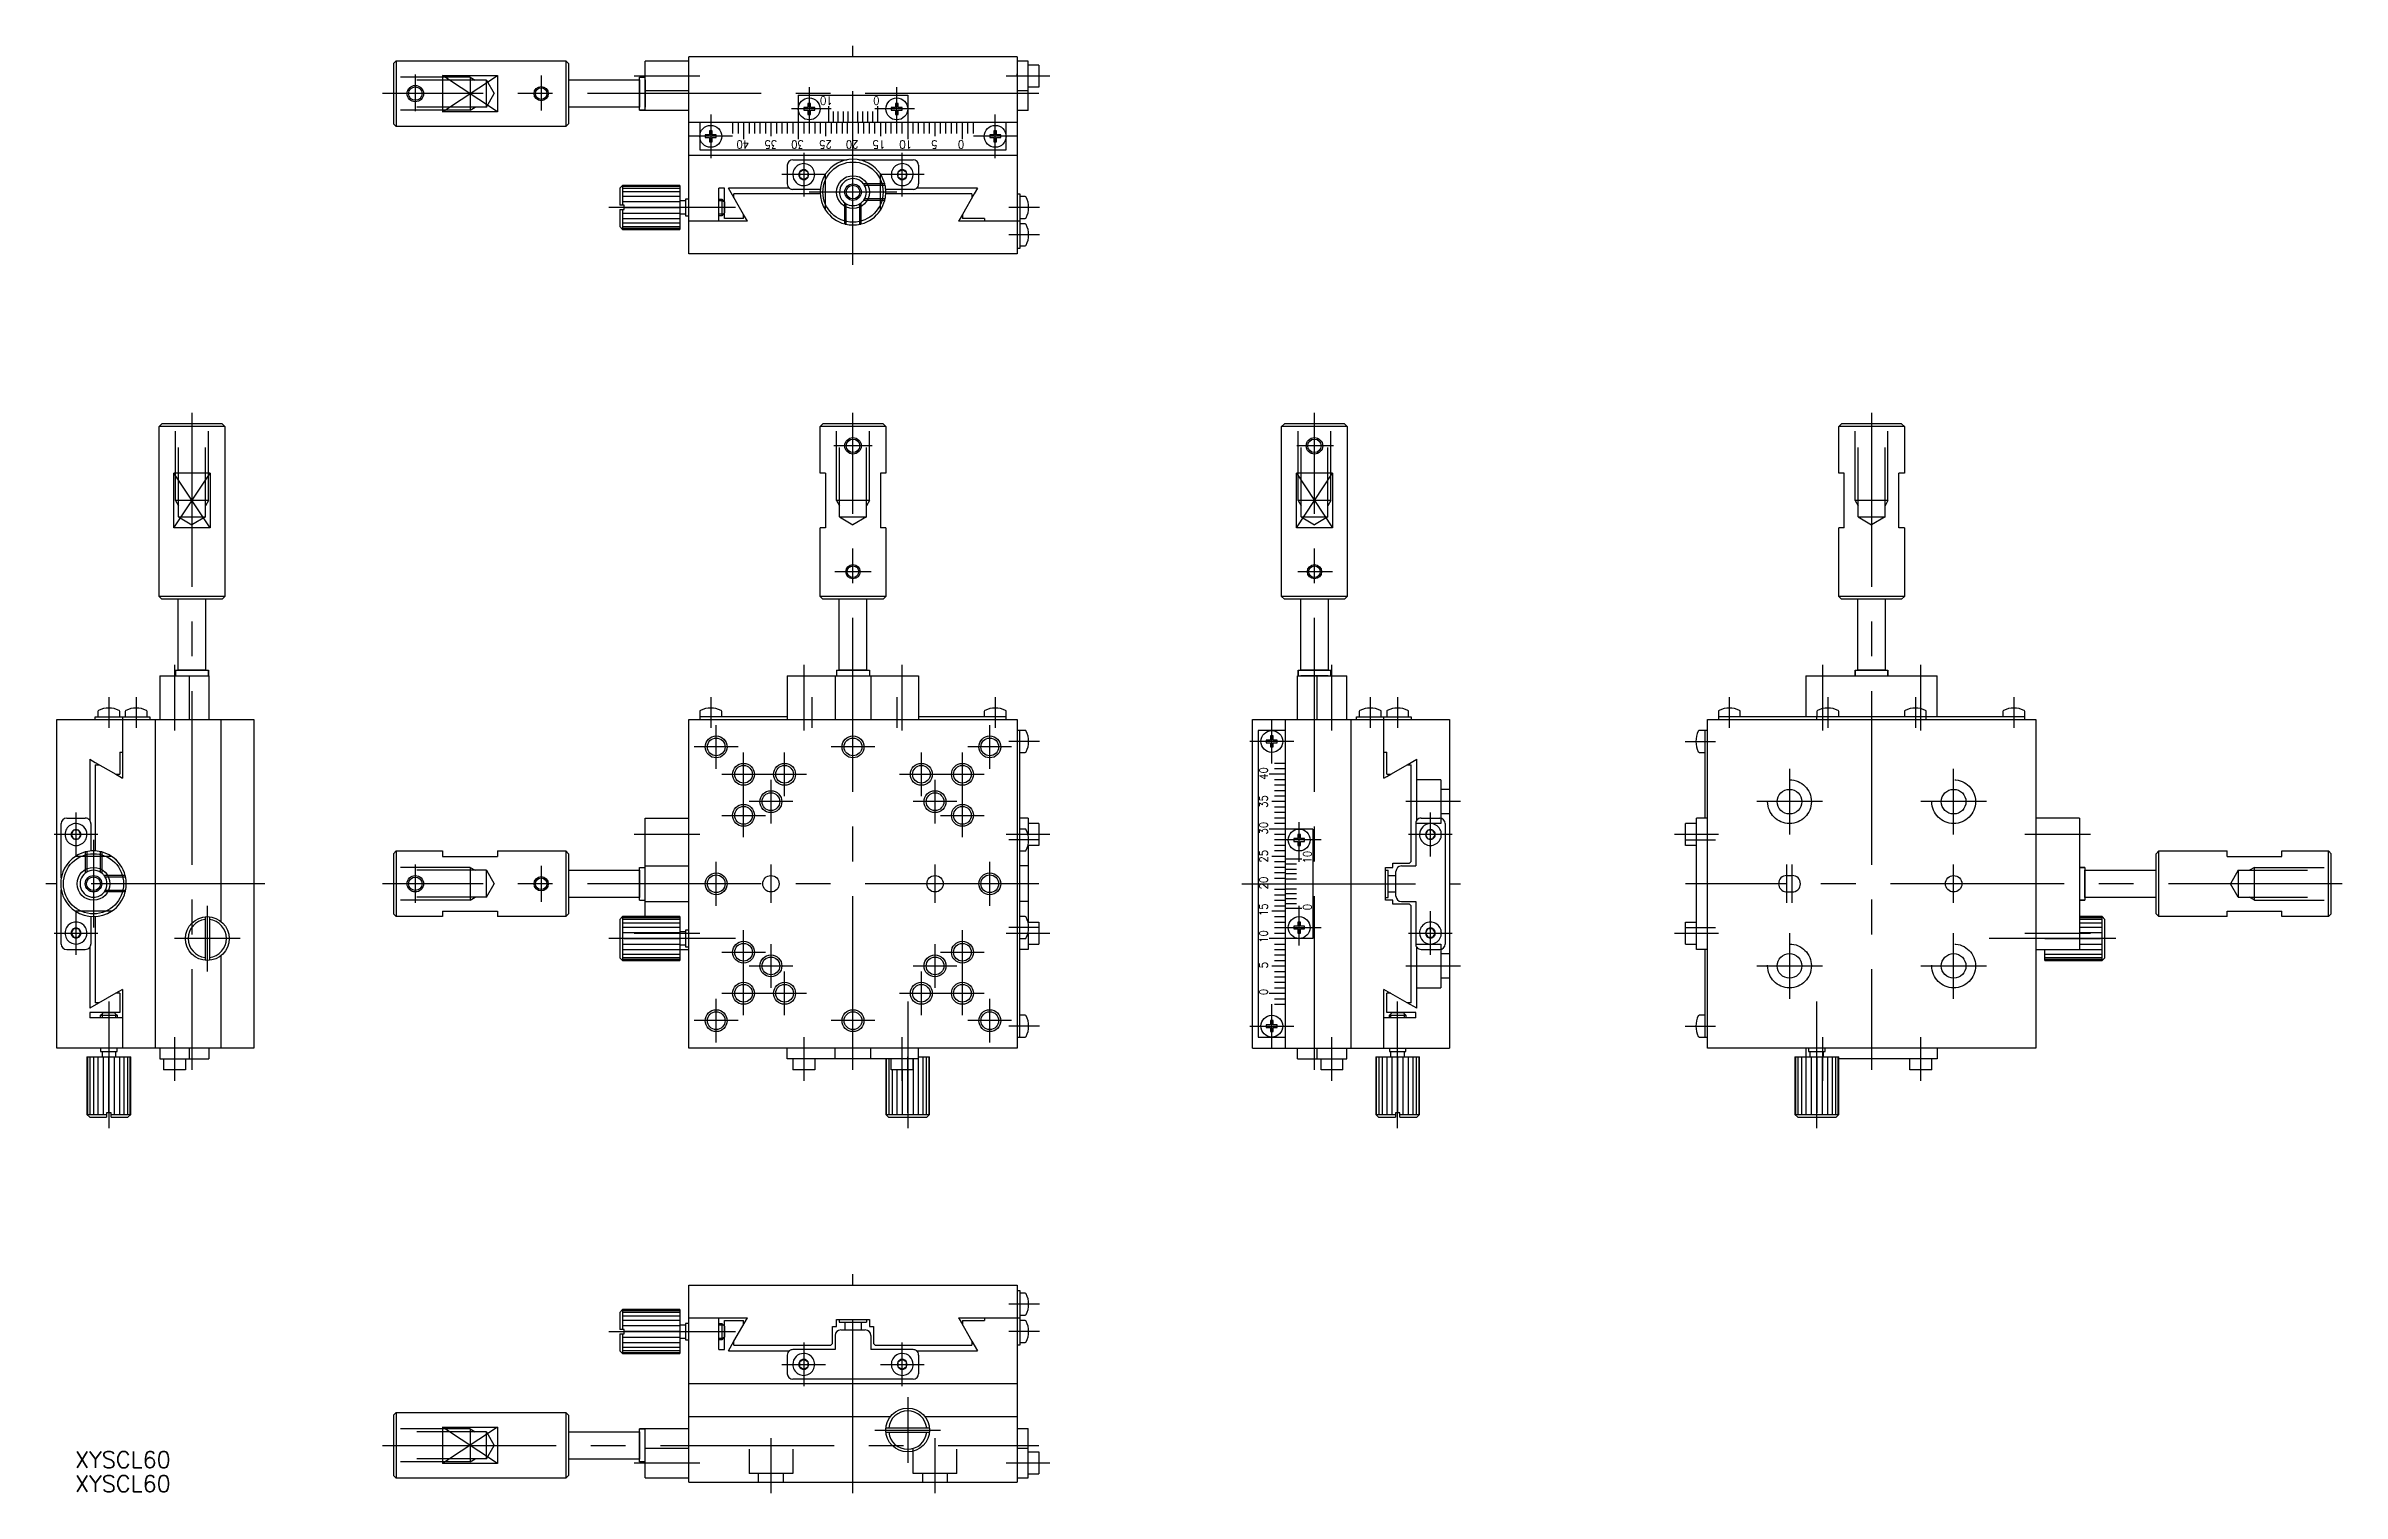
# Model space of a CAD drawing. Extents: x -148 to 272, y -111 to 153.
import ezdxf

# ---------------------------------------------------------------- set-up
doc = ezdxf.new("R2010")
doc.units = 0
doc.linetypes.add('CENTER', pattern=[50.8, 31.75, -6.35, 6.35, -6.35])
doc.linetypes.add('DASHED', pattern=[19.05, 12.7, -6.35])
doc.layers.get('0').update_dxf_attribs({"linetype": 'CONTINUOUS'})
doc.layers.add('CENTER', color=1, linetype='CENTER')
doc.styles.add('CONVERTER_1', font='txt.shx', dxfattribs={"width": 0.9})
doc.styles.get("Standard").update_dxf_attribs({"font": 'txt.shx', "height": 3, "bigfont": 'bigfont.shx'})

msp = doc.modelspace()

# ---------------------------------------------------------------- texts
at = {"color": 7, "linetype": 'CONTINUOUS', "style": 'CONVERTER_1', "width": 0.9}
for s, rotation, p in [('10', 180, (-3.71, 143.79)), ('0', 180, (4.84, 143.79)), ('40', 180, (-18.99, 135.79)), ('35', 180, (-13.87, 135.79)), ('30', 180, (-8.99, 135.79)), ('25', 180, (-3.87, 135.79)), ('20', 180, (1.01, 135.79)), ('15', 180, (5.9, 135.79)), ('10', 180, (10.79, 135.79)), ('5', 180, (15.45, 135.79)), ('0', 180, (20.34, 135.79)), ('40', 90, (75.8, 18.99)), ('35', 90, (75.8, 13.87)), ('30', 90, (75.8, 8.99)), ('25', 90, (75.8, 3.87)), ('10', 90, (83.8, 3.71)), ('20', 90, (75.8, -1.01)), ('15', 90, (75.8, -5.9)), ('0', 90, (83.8, -4.84)), ('10', 90, (75.8, -10.79)), ('5', 90, (75.8, -15.45)), ('0', 90, (75.8, -20.34))]:
    msp.add_text(s, height=1.5, rotation=rotation, dxfattribs=at).set_placement(p)
at = {"color": 7, "linetype": 'CONTINUOUS'}
for p in [(-142.19, -106.68), (-142.19, -111.07)]:
    msp.add_text('XYSCL60', height=3, dxfattribs=at).set_placement(p)

# ---------------------------------------------------------------- linework, layer by layer
at = {"color": 7, "linetype": 'CONTINUOUS'}
for p, q in [((-84, 149.84), (-83.5, 150.34)), ((-84, 149.84), (-84, 138.84)), ((-84, 147.34), (-84, 146.8)), ((-83.5, 150.34), (-83.5, 138.34)), ((-83.5, 150.34), (-76, 150.34)), ((-76, 150.34), (-52.5, 150.34)), ((-75, 147.66), (-65, 147.66)), ((-75, 147.66), (-75, 144.34)), ((-65, 147.66), (-65, 144.34)), ((-52.5, 150.34), (-52.5, 138.34)), ((-52.5, 150.34), (-52, 149.84)), ((-52, 149.84), (-52, 138.84)), ((-38, 147.34), (-39, 147.34)), ((-38, 147.34), (-39, 147.34)), ((-39, 147.34), (-38, 147.34)), ((-39, 147.34), (-38, 147.34)), ((-39, 141.34), (-39, 147.34)), ((-39, 141.34), (-39, 147.34)), ((-39, 146.84), (-39, 147.34)), ((-39, 146.84), (-39, 147.34)), ((-39, 146.84), (-39, 147.34)), ((-39, 146.84), (-39, 147.34)), ((-38, 144.84), (-38, 150.24)), ((-30, 150.24), (-38, 150.24)), ((-38, 141.34), (-38, 147.34)), ((-38, 146.84), (-38, 147.34)), ((-30, 141.24), (-30, 151.04)), ((-30, 141.24), (-30, 151.04)), ((-30, 141.24), (-30, 151.04)), ((-30, 140.44), (-30, 151.04)), ((14.75, 151.04), (-30, 151.04)), ((-30, 150.24), (-30, 151.04)), ((-30, 150.24), (-30, 151.04)), ((-30, 150.24), (-30, 151.04)), ((30, 151.04), (14.75, 151.04)), ((30, 151.04), (30, 133.04)), ((30, 151.04), (30, 150.24)), ((30, 150.24), (30, 147.34)), ((32, 150.24), (30, 150.24)), ((30, 148.34), (30, 147.64)), ((30, 147.64), (30, 147.94)), ((30, 147.54), (30, 141.24)), ((30, 147.54), (30, 147.54)), ((32, 147.54), (32, 150.24)), ((34, 149.54), (32, 149.54)), ((32, 141.24), (32, 147.54)), ((34, 149.54), (34, 147.54)), ((34, 147.54), (34, 145.54)), ((-84, 146.8), (-84, 141.88)), ((-75, 144.34), (-75, 141.02)), ((-65, 144.34), (-65, 141.02)), ((-52, 146.84), (-39, 146.84)), ((-39, 141.84), (-39, 146.84)), ((-39, 141.84), (-39, 146.84)), ((-39, 141.84), (-39, 146.84)), ((-39, 141.84), (-39, 146.84)), ((-39, 146.84), (-39, 145.84)), ((-39, 146.84), (-39, 145.84)), ((-39, 146.84), (-39, 145.57)), ((-39, 145.84), (-39, 145.57)), ((-39, 145.84), (-39, 145.57)), ((-39, 145.57), (-39, 141.84)), ((-39, 143.11), (-39, 142.84)), ((-39, 143.11), (-39, 141.84)), ((-39, 143.11), (-39, 142.84)), ((-39, 142.84), (-39, 141.84)), ((-39, 142.84), (-39, 141.84)), ((-38, 141.84), (-38, 146.84)), ((-38, 146.84), (-38, 143.11)), ((-38, 146.84), (-38, 145.57)), ((-38, 146.84), (-38, 145.84)), ((-38, 146.84), (-38, 145.84)), ((-38, 145.84), (-38, 145.57)), ((-38, 145.84), (-38, 145.57)), ((-38, 145.57), (-38, 141.84)), ((-30, 144.84), (-38, 144.84)), ((-38, 141.24), (-38, 144.84)), ((-38, 143.11), (-38, 142.84)), ((-38, 143.11), (-38, 141.84)), ((-38, 143.11), (-38, 142.84)), ((-38, 142.84), (-38, 141.84)), ((-38, 142.84), (-38, 141.84)), ((-10, 144.04), (10, 144.04)), ((-10, 144.04), (-10, 136.04)), ((10, 144.04), (10, 136.04)), ((32, 144.84), (30, 144.84)), ((34, 145.54), (32, 145.54)), ((-84, 141.88), (-84, 141.34)), ((-83.5, 138.34), (-84, 138.84)), ((-65, 141.02), (-75, 141.02)), ((-52, 138.84), (-52.5, 138.34)), ((-39, 141.84), (-52, 141.84)), ((-39, 141.34), (-39, 141.84)), ((-39, 141.34), (-39, 141.84)), ((-39, 141.34), (-39, 141.84)), ((-39, 141.34), (-39, 141.84)), ((-38, 141.34), (-39, 141.34)), ((-38, 141.34), (-39, 141.34)), ((-39, 141.34), (-38, 141.34)), ((-39, 141.34), (-38, 141.34)), ((-30, 141.24), (-38, 141.24)), ((-30, 141.24), (-32, 141.24)), ((-30, 139.04), (-30, 141.04)), ((-7.5, 139.04), (-30, 139.04)), ((-30, 133.04), (-30, 139.04)), ((-28, 139.04), (-28, 134.04)), ((-22, 139.04), (-22, 137.04)), ((-21, 139.04), (-21, 137.04)), ((-20, 139.04), (-20, 136.04)), ((-19, 139.04), (-19, 137.04)), ((-18, 139.04), (-18, 137.04)), ((-17, 139.04), (-17, 137.04)), ((-16, 139.04), (-16, 137.04)), ((-15, 139.04), (-15, 136.54)), ((-14, 139.04), (-14, 137.04)), ((-13, 139.04), (-13, 137.04)), ((-12, 139.04), (-12, 137.04)), ((-11, 139.04), (-11, 137.04)), ((-8.25, 141.79), (-9, 141.79)), ((-9, 141.79), (-9, 141.29)), ((-9, 141.29), (-8.25, 141.29)), ((-9, 139.04), (-9, 137.04)), ((-7.75, 142.54), (-8.25, 142.54)), ((-8.25, 142.54), (-8.25, 141.79)), ((-8.25, 141.29), (-8.25, 140.54)), ((-8.25, 140.54), (-7.75, 140.54)), ((-8, 139.04), (-8, 137.04)), ((-7.75, 141.79), (-7.75, 142.54)), ((-7, 141.79), (-7.75, 141.79)), ((-7.75, 140.54), (-7.75, 141.29)), ((-7.75, 141.29), (-7, 141.29)), ((6.5, 139.04), (-7.5, 139.04)), ((-7, 141.29), (-7, 141.79)), ((-7, 139.04), (-7, 137.04)), ((-6, 139.04), (-6, 137.04)), ((-5, 139.04), (-5, 136.54)), ((-4.5, 142.04), (-4.5, 139.04)), ((-4, 139.04), (-4, 137.04)), ((-3.6, 141.04), (-3.6, 139.04)), ((-3, 139.04), (-3, 137.04)), ((-2.7, 139.04), (-2.7, 141.04)), ((-2, 139.04), (-2, 137.04)), ((-1.8, 141.04), (-1.8, 139.04)), ((-1, 137.04), (-1, 139.04)), ((-0.9, 139.04), (-0.9, 141.04)), ((0, 139.04), (0, 141.54)), ((0, 136.04), (0, 139.04)), ((0.9, 139.04), (0.9, 141.04)), ((1, 137.04), (1, 139.04)), ((1.8, 139.04), (1.8, 141.04)), ((2, 137.04), (2, 139.04)), ((2.7, 139.04), (2.7, 141.04)), ((3, 137.04), (3, 139.04)), ((3.6, 139.04), (3.6, 141.04)), ((4, 137.04), (4, 139.04)), ((4.5, 142.04), (4.5, 139.04)), ((5, 139.04), (5, 136.54)), ((6, 137.04), (6, 139.04)), ((18.5, 139.04), (6.5, 139.04)), ((7, 141.79), (7, 141.29)), ((7.75, 141.79), (7, 141.79)), ((7, 141.29), (7.75, 141.29)), ((7, 137.04), (7, 139.04)), ((8.25, 142.54), (7.75, 142.54)), ((7.75, 142.54), (7.75, 141.79)), ((7.75, 141.29), (7.75, 140.54)), ((7.75, 140.54), (8.25, 140.54)), ((8, 137.04), (8, 139.04)), ((8.25, 141.79), (8.25, 142.54)), ((9, 141.79), (8.25, 141.79)), ((8.25, 140.54), (8.25, 141.29)), ((8.25, 141.29), (9, 141.29)), ((9, 141.29), (9, 141.79)), ((9, 137.04), (9, 139.04)), ((11, 137.04), (11, 139.04)), ((12, 137.04), (12, 139.04)), ((13, 137.04), (13, 139.04)), ((14, 137.04), (14, 139.04)), ((15, 136.54), (15, 139.04)), ((16, 137.04), (16, 139.04)), ((17, 137.04), (17, 139.04)), ((30, 139.04), (17.5, 139.04)), ((18, 137.04), (18, 139.04)), ((19, 137.04), (19, 139.04)), ((20, 136.04), (20, 139.04)), ((21, 137.04), (21, 139.04)), ((22, 137.04), (22, 139.04)), ((28, 134.04), (28, 139.04)), ((32, 141.24), (30, 141.24)), ((32, 141.24), (30, 141.24)), ((-76, 138.34), (-83.5, 138.34)), ((-52.5, 138.34), (-76, 138.34)), ((-26.25, 136.79), (-27, 136.79)), ((-27, 136.79), (-27, 136.29)), ((-27, 136.29), (-26.25, 136.29)), ((-26.25, 137.54), (-26.25, 136.79)), ((-25.75, 137.54), (-26.25, 137.54)), ((-26.25, 136.29), (-26.25, 135.54)), ((-26.25, 135.54), (-25.75, 135.54)), ((-25.75, 136.79), (-25.75, 137.54)), ((-25, 136.79), (-25.75, 136.79)), ((-25.75, 136.29), (-25, 136.29)), ((-25.75, 135.54), (-25.75, 136.29)), ((-25, 136.29), (-25, 136.79)), ((25.75, 136.79), (25, 136.79)), ((25, 136.79), (25, 136.29)), ((25, 136.29), (25.75, 136.29)), ((25.75, 137.54), (25.75, 136.79)), ((26.25, 137.54), (25.75, 137.54)), ((25.75, 136.29), (25.75, 135.54)), ((25.75, 135.54), (26.25, 135.54)), ((26.25, 136.79), (26.25, 137.54)), ((27, 136.79), (26.25, 136.79)), ((26.25, 135.54), (26.25, 136.29)), ((26.25, 136.29), (27, 136.29)), ((27, 136.29), (27, 136.79)), ((-30, 121.04), (-30, 133.04)), ((30, 133.04), (-30, 133.04)), ((-28, 134.04), (28, 134.04)), ((-12, 131.24), (-12, 127.84)), ((-11, 132.24), (-1.09, 132.24)), ((-9, 130.44), (-9.78, 129.99)), ((-8.22, 129.99), (-9, 130.44)), ((1.09, 132.24), (11, 132.24)), ((9, 130.44), (8.22, 129.99)), ((9.78, 129.99), (9, 130.44)), ((12, 131.24), (12, 127.84)), ((30, 133.04), (30, 120.54)), ((-42.64, 127.04), (-42.14, 127.54)), ((-42.64, 127.04), (-42.64, 123.94)), ((-31.64, 127.54), (-42.14, 127.54)), ((-42.14, 127.54), (-42.14, 123.94)), ((-42.14, 127.4), (-31.64, 127.4)), ((-31.64, 127), (-42.14, 127)), ((-31.64, 126.37), (-42.14, 126.37)), ((-31.64, 127.54), (-31.64, 124.77)), ((-24.5, 121.04), (-24.5, 127.04)), ((-23.5, 127.04), (-24.5, 127.04)), ((-23.5, 121.54), (-23.5, 127.04)), ((-11.6, 127.04), (-22.75, 127.04)), ((-20, 122.27), (-22.75, 127.04)), ((-6, 126.04), (-21.75, 126.04)), ((-21.75, 125.3), (-21.75, 126.04)), ((-5.96, 126.84), (-11, 126.84)), ((-9.78, 129.99), (-9.78, 129.09)), ((-9.78, 129.09), (-9, 128.64)), ((-8.22, 129.09), (-9, 128.64)), ((-8.22, 129.09), (-8.22, 129.99)), ((11, 126.84), (5.96, 126.84)), ((21.75, 126.04), (6, 126.04)), ((8.22, 129.99), (8.22, 129.09)), ((9, 128.64), (8.22, 129.09)), ((9, 128.64), (9.78, 129.09)), ((9.78, 129.09), (9.78, 129.99)), ((22.75, 127.04), (11.6, 127.04)), ((22.17, 126.04), (20, 122.27)), ((21.75, 126.04), (21.75, 125.3)), ((22.75, 127.04), (22.17, 126.04)), ((30, 126.04), (30.5, 126.04)), ((30.5, 126.04), (30.5, 121.04)), ((-41.84, 123.94), (-42.64, 123.94)), ((-42.64, 123.14), (-42.64, 120.04)), ((-42.64, 123.14), (-41.84, 123.14)), ((-31.64, 125.54), (-42.14, 125.54)), ((-31.64, 124.58), (-42.14, 124.58)), ((-42.14, 123.14), (-42.14, 119.54)), ((-42.14, 122.51), (-31.64, 122.51)), ((-41.84, 123.54), (-41.84, 123.94)), ((-41.84, 123.54), (-31.64, 123.54)), ((-41.84, 123.14), (-41.84, 123.54)), ((-31.64, 124.77), (-31.64, 123.54)), ((-30.64, 124.77), (-31.64, 124.77)), ((-31.64, 123.54), (-31.64, 122.32)), ((-31.64, 122.32), (-31.64, 119.68)), ((-30.64, 122.32), (-31.64, 122.32)), ((-30.64, 125.04), (-30.64, 122.04)), ((-30, 125.04), (-30.64, 125.04)), ((-30.64, 122.04), (-30, 122.04)), ((-30, 121.54), (-30, 122.04)), ((-24.5, 125.04), (-24, 125.04)), ((-24, 122.04), (-24.5, 122.04)), ((-24, 125.04), (-24, 122.04)), ((-24, 125.04), (-23.73, 124.77)), ((-23.73, 122.32), (-24, 122.04)), ((-23.73, 124.77), (-23.5, 124.54)), ((-23.5, 122.54), (-23.73, 122.32)), ((-23.5, 123.54), (-23.5, 124.54)), ((-23.5, 124.54), (-23.5, 122.54)), ((-20, 121.54), (-20, 122.27)), ((-19.29, 121.04), (-20, 122.27)), ((20, 122.27), (19.58, 121.54)), ((20, 122.27), (20, 121.54)), ((31.49, 125.54), (30.5, 125.54)), ((-42.14, 119.54), (-42.64, 120.04)), ((-42.14, 121.54), (-31.64, 121.54)), ((-42.14, 120.71), (-31.64, 120.71)), ((-42.14, 120.08), (-31.64, 120.08)), ((-31.64, 119.68), (-42.14, 119.68)), ((-42.14, 119.54), (-31.64, 119.54)), ((-31.64, 119.68), (-31.64, 119.54)), ((-30, 115.04), (-30, 121.04)), ((-19.29, 121.04), (-30, 121.04)), ((-20, 121.54), (-23.5, 121.54)), ((19.58, 121.54), (19.29, 121.04)), ((30.5, 121.04), (19.29, 121.04)), ((24.04, 121.54), (20, 121.54)), ((24.04, 121.54), (24.04, 121.04)), ((30, 120.54), (30, 119.04)), ((30, 119.04), (30, 115.04)), ((30.5, 121.54), (31.49, 121.54)), ((30.5, 121.04), (30.5, 116.04)), ((31.49, 120.54), (30.5, 120.54)), ((30, 115.04), (-30, 115.04)), ((30.5, 116.04), (30, 116.04)), ((30.5, 116.54), (31.49, 116.54)), ((-126.82, 83.5), (-126.32, 84)), ((-115.32, 84), (-126.32, 84)), ((-123.27, 84), (-123.82, 84)), ((-118.36, 84), (-123.27, 84)), ((-117.82, 84), (-118.36, 84)), ((-115.32, 84), (-114.82, 83.5)), ((-6, 83.5), (-5.5, 84)), ((-3, 84), (-5.5, 84)), ((-2.46, 84), (-3, 84)), ((2.46, 84), (-2.46, 84)), ((3, 84), (2.46, 84)), ((5.5, 84), (3, 84)), ((5.5, 84), (6, 83.5)), ((78.35, 83.5), (78.85, 84)), ((89.85, 84), (78.85, 84)), ((81.9, 84), (81.35, 84)), ((86.81, 84), (81.9, 84)), ((87.35, 84), (86.81, 84)), ((89.85, 84), (90.35, 83.5)), ((180.18, 83.5), (180.68, 84)), ((191.68, 84), (180.68, 84)), ((183.72, 84), (183.18, 84)), ((188.64, 84), (183.72, 84)), ((189.18, 84), (188.64, 84)), ((191.68, 84), (192.18, 83.5)), ((-126.82, 76), (-126.82, 83.5)), ((-114.82, 83.5), (-126.82, 83.5)), ((-114.82, 83.5), (-114.82, 76)), ((-6, 76), (-6, 83.5)), ((6, 83.5), (-6, 83.5)), ((6, 83.5), (6, 76)), ((78.35, 76), (78.35, 83.5)), ((90.35, 83.5), (78.35, 83.5)), ((90.35, 83.5), (90.35, 76)), ((180.18, 76), (180.18, 83.5)), ((192.18, 83.5), (180.18, 83.5)), ((192.18, 83.5), (192.18, 76)), ((-126.82, 52.5), (-126.82, 76)), ((-114.82, 76), (-114.82, 52.5)), ((-6, 75), (-6, 76)), ((6, 76), (6, 75)), ((78.35, 52.5), (78.35, 76)), ((90.35, 76), (90.35, 52.5)), ((180.18, 75), (180.18, 76)), ((192.18, 76), (192.18, 75)), ((-124.13, 65), (-124.13, 75)), ((-120.82, 75), (-124.13, 75)), ((-117.5, 75), (-120.82, 75)), ((-117.5, 75), (-117.5, 65)), ((-5, 75), (-6, 75)), ((-5, 75), (-5, 65)), ((5, 75), (5, 65)), ((6, 75), (5, 75)), ((81.04, 65), (81.04, 75)), ((84.35, 75), (81.04, 75)), ((87.67, 75), (84.35, 75)), ((87.67, 75), (87.67, 65)), ((181.18, 75), (180.18, 75)), ((181.18, 65), (181.18, 75)), ((191.18, 65), (191.18, 75)), ((192.18, 75), (191.18, 75)), ((-120.82, 65), (-124.13, 65)), ((-117.5, 65), (-120.82, 65)), ((-6, 52.5), (-6, 65)), ((-5, 65), (-6, 65)), ((6, 65), (5, 65)), ((6, 65), (6, 52.5)), ((84.35, 65), (81.04, 65)), ((87.67, 65), (84.35, 65)), ((180.18, 52.5), (180.18, 65)), ((181.18, 65), (180.18, 65)), ((192.18, 65), (191.18, 65)), ((192.18, 65), (192.18, 52.5)), ((-114.82, 52.5), (-126.82, 52.5)), ((-126.32, 52), (-126.82, 52.5)), ((-115.32, 52), (-126.32, 52)), ((-123.32, 39), (-123.32, 52)), ((-118.32, 52), (-118.32, 39)), ((-114.82, 52.5), (-115.32, 52)), ((6, 52.5), (-6, 52.5)), ((-5.5, 52), (-6, 52.5)), ((5.5, 52), (-5.5, 52)), ((-2.5, 39), (-2.5, 52)), ((2.5, 52), (2.5, 39)), ((6, 52.5), (5.5, 52)), ((90.35, 52.5), (78.35, 52.5)), ((78.85, 52), (78.35, 52.5)), ((89.85, 52), (78.85, 52)), ((81.85, 39), (81.85, 52)), ((86.85, 52), (86.85, 39)), ((90.35, 52.5), (89.85, 52)), ((192.18, 52.5), (180.18, 52.5)), ((180.68, 52), (180.18, 52.5)), ((191.68, 52), (180.68, 52)), ((183.68, 39), (183.68, 52)), ((188.68, 52), (188.68, 39)), ((192.18, 52.5), (191.68, 52)), ((-126.72, 38), (-126.72, 30)), ((-126.72, 38), (-121.32, 38)), ((-123.82, 39), (-123.32, 39)), ((-123.82, 39), (-123.32, 39)), ((-123.82, 39), (-117.82, 39)), ((-123.82, 39), (-117.82, 39)), ((-123.82, 39), (-123.32, 39)), ((-123.82, 39), (-123.32, 39)), ((-123.82, 39), (-117.82, 39)), ((-123.82, 39), (-117.82, 39)), ((-123.82, 39), (-123.82, 38)), ((-123.82, 39), (-123.82, 38)), ((-123.82, 38), (-123.82, 39)), ((-123.82, 38), (-123.82, 39)), ((-123.32, 39), (-118.32, 39)), ((-123.32, 39), (-118.32, 39)), ((-122.32, 39), (-123.32, 39)), ((-122.32, 39), (-123.32, 39)), ((-122.05, 39), (-123.32, 39)), ((-119.59, 39), (-123.32, 39)), ((-123.32, 39), (-118.32, 39)), ((-123.32, 39), (-118.32, 39)), ((-119.59, 39), (-123.32, 39)), ((-122.05, 39), (-123.32, 39)), ((-122.32, 39), (-123.32, 39)), ((-122.32, 39), (-123.32, 39)), ((-123.32, 38), (-118.32, 38)), ((-122.05, 39), (-122.32, 39)), ((-122.05, 39), (-122.32, 39)), ((-122.05, 39), (-122.32, 39)), ((-122.05, 39), (-122.32, 39)), ((-118.32, 39), (-122.05, 39)), ((-121.32, 38), (-121.32, 30)), ((-121.32, 38), (-117.72, 38)), ((-119.32, 39), (-119.59, 39)), ((-118.32, 39), (-119.59, 39)), ((-119.32, 39), (-119.59, 39)), ((-119.32, 39), (-119.59, 39)), ((-118.32, 39), (-119.59, 39)), ((-119.32, 39), (-119.59, 39)), ((-118.32, 39), (-119.32, 39)), ((-118.32, 39), (-119.32, 39)), ((-118.32, 39), (-119.32, 39)), ((-118.32, 39), (-119.32, 39)), ((-118.32, 39), (-117.82, 39)), ((-118.32, 39), (-117.82, 39)), ((-118.32, 39), (-117.82, 39)), ((-118.32, 39), (-117.82, 39)), ((-118.32, 38), (-117.82, 38)), ((-117.82, 39), (-117.82, 38)), ((-117.82, 39), (-117.82, 38)), ((-117.82, 38), (-117.82, 39)), ((-117.82, 38), (-117.82, 39)), ((-117.72, 38), (-117.72, 30)), ((-12, 38), (12, 38)), ((-12, 38), (-4, 38)), ((-12, 38), (-12, 30)), ((-4, 38), (-3, 38)), ((-3.25, 38), (-3.25, 30)), ((-3, 39), (3, 39)), ((-3, 39), (3, 39)), ((-3, 39), (3, 39)), ((-3, 39), (-3, 38)), ((-3, 39), (-3, 38)), ((-3, 39), (-3, 38)), ((-3, 39), (-2.5, 39)), ((-3, 39), (-2.5, 39)), ((-3, 38), (-2.5, 38)), ((-2.5, 39), (2.5, 39)), ((-2.5, 39), (2.5, 39)), ((1.23, 39), (-2.5, 39)), ((-1.23, 39), (-2.5, 39)), ((-1.5, 39), (-2.5, 39)), ((-1.5, 39), (-2.5, 39)), ((-2.5, 38), (2.5, 38)), ((-1.23, 39), (-1.5, 39)), ((-1.23, 39), (-1.5, 39)), ((2.5, 39), (1.23, 39)), ((1.5, 39), (1.23, 39)), ((1.5, 39), (1.23, 39)), ((2.5, 39), (1.5, 39)), ((2.5, 39), (1.5, 39)), ((2.5, 39), (3, 39)), ((2.5, 39), (3, 39)), ((2.5, 38), (4, 38)), ((3, 39), (3, 38)), ((3, 39), (3, 38)), ((3, 39), (3, 38)), ((3.25, 38), (3.25, 30)), ((4, 38), (12, 38)), ((12, 38), (12, 30)), ((81.25, 30), (81.25, 38)), ((81.25, 38), (84.85, 38)), ((81.35, 39), (87.35, 39)), ((81.35, 39), (87.35, 39)), ((81.35, 39), (81.35, 38)), ((81.35, 39), (81.85, 39)), ((81.35, 39), (81.85, 39)), ((81.35, 39), (81.35, 38)), ((81.35, 39), (81.85, 39)), ((81.35, 38), (81.35, 39)), ((81.35, 38), (81.35, 39)), ((81.35, 39), (81.85, 39)), ((81.35, 38), (87.35, 38)), ((81.85, 39), (86.85, 39)), ((81.85, 39), (86.85, 39)), ((85.58, 39), (81.85, 39)), ((81.85, 39), (86.85, 39)), ((81.85, 39), (86.85, 39)), ((82.85, 39), (81.85, 39)), ((82.85, 39), (81.85, 39)), ((83.12, 39), (81.85, 39)), ((85.58, 38), (81.85, 38)), ((81.85, 38), (86.85, 38)), ((83.12, 38), (81.85, 38)), ((82.85, 38), (81.85, 38)), ((82.85, 38), (81.85, 38)), ((83.12, 39), (82.85, 39)), ((83.12, 39), (82.85, 39)), ((83.12, 38), (82.85, 38)), ((83.12, 38), (82.85, 38)), ((86.85, 38), (83.12, 38)), ((84.85, 30), (84.85, 38)), ((84.85, 38), (90.25, 38)), ((85.85, 39), (85.58, 39)), ((86.85, 39), (85.58, 39)), ((85.85, 39), (85.58, 39)), ((85.85, 38), (85.58, 38)), ((86.85, 38), (85.58, 38)), ((85.85, 38), (85.58, 38)), ((86.85, 39), (85.85, 39)), ((86.85, 39), (85.85, 39)), ((86.85, 38), (85.85, 38)), ((86.85, 38), (85.85, 38)), ((86.85, 39), (87.35, 39)), ((86.85, 39), (87.35, 39)), ((86.85, 39), (87.35, 39)), ((86.85, 39), (87.35, 39)), ((86.85, 38), (87.35, 38)), ((87.35, 39), (87.35, 38)), ((87.35, 39), (87.35, 38)), ((87.35, 38), (87.35, 39)), ((87.35, 38), (87.35, 39)), ((90.25, 30), (90.25, 38)), ((174.18, 38), (183.18, 38)), ((174.18, 38), (174.18, 30.5)), ((183.18, 39), (189.18, 39)), ((183.18, 39), (189.18, 39)), ((183.18, 39), (183.18, 38)), ((183.18, 39), (183.68, 39)), ((183.18, 39), (183.68, 39)), ((183.18, 39), (183.18, 38)), ((183.18, 39), (183.68, 39)), ((183.18, 38), (183.18, 39)), ((183.18, 38), (183.18, 39)), ((183.18, 39), (183.68, 39)), ((183.18, 38), (183.68, 38)), ((183.68, 39), (188.68, 39)), ((183.68, 39), (188.68, 39)), ((183.68, 39), (188.68, 39)), ((183.68, 39), (188.68, 39)), ((184.68, 39), (183.68, 39)), ((184.68, 39), (183.68, 39)), ((184.95, 39), (183.68, 39)), ((183.68, 38), (188.68, 38)), ((184.95, 39), (184.68, 39)), ((184.95, 39), (184.68, 39)), ((188.68, 39), (184.95, 39)), ((187.68, 39), (187.41, 39)), ((188.68, 39), (187.41, 39)), ((187.68, 39), (187.41, 39)), ((188.68, 39), (187.68, 39)), ((188.68, 39), (187.68, 39)), ((188.68, 39), (189.18, 39)), ((188.68, 39), (189.18, 39)), ((188.68, 39), (189.18, 39)), ((188.68, 39), (189.18, 39)), ((188.68, 38), (198.18, 38)), ((189.18, 39), (189.18, 38)), ((189.18, 39), (189.18, 38)), ((189.18, 38), (189.18, 39)), ((189.18, 38), (189.18, 39)), ((198.18, 30.5), (198.18, 38)), ((-145.52, -30), (-145.52, 30)), ((-145.52, 30), (-109.52, 30)), ((-138.52, 30), (-138.52, 30.5)), ((-138.52, 30.5), (-133.52, 30.5)), ((-138.02, 31.49), (-138.02, 30.5)), ((-134.02, 30.5), (-134.02, 31.49)), ((-133.52, 30.5), (-133.52, 19.29)), ((-133.52, 30.5), (-128.52, 30.5)), ((-133.02, 31.49), (-133.02, 30.5)), ((-129.02, 30.5), (-129.02, 31.49)), ((-128.52, 30.5), (-128.52, 30)), ((-127.52, 30), (-126.72, 30)), ((-127.52, 30), (-127.52, -30)), ((-117.72, 32), (-117.72, 30)), ((-115.52, 30), (-115.52, 19)), ((-109.52, 30), (-109.52, -30)), ((-30, 30), (30, 30)), ((-30, -30), (-30, 30)), ((-30, 30), (-14, 30)), ((-28, 31.49), (-28, 30.5)), ((-28, 30.5), (-28, 30)), ((-12, 30.5), (-28, 30.5)), ((-24, 30.5), (-24, 31.49)), ((28, 30.5), (12, 30.5)), ((24, 31.49), (24, 30.5)), ((28, 30.5), (28, 31.49)), ((28, 30), (28, 30.5)), ((30, 30), (30, -30)), ((73.05, -30), (73.05, 30)), ((73.05, 30), (109.05, 30)), ((79.05, 7.5), (79.05, 30)), ((81.25, 30), (81.25, 32)), ((91.05, -14.75), (91.05, 30)), ((92.05, 30.5), (102.05, 30.5)), ((92.05, 30), (92.05, 30.5)), ((92.55, 31.49), (92.55, 30.5)), ((96.55, 30.5), (96.55, 31.49)), ((97.05, 19.29), (97.05, 30.5)), ((97.55, 31.49), (97.55, 30.5)), ((101.55, 30.5), (101.55, 31.49)), ((102.05, 30.5), (102.05, 30)), ((109.05, 30), (109.05, -30)), ((156.18, 5), (156.18, 30)), ((156.18, 30), (175.87, 30)), ((158.18, 31.49), (158.18, 30.5)), ((175.87, 30.5), (158.18, 30.5)), ((158.18, 30.5), (158.18, 30)), ((162.18, 30.5), (162.18, 31.49)), ((195.87, 30.5), (175.87, 30.5)), ((175.87, 30), (195.87, 30)), ((176.18, 31.49), (176.18, 30.5)), ((176.18, 30), (176.18, 30.5)), ((180.18, 30.5), (180.18, 31.49)), ((192.18, 31.49), (192.18, 30.5)), ((214.18, 30.5), (195.87, 30.5)), ((195.87, 30), (216.18, 30)), ((196.18, 30.5), (196.18, 31.49)), ((196.18, 30), (196.18, 30.5)), ((210.18, 31.49), (210.18, 30.5)), ((214.18, 30.5), (214.18, 31.49)), ((214.18, 30), (214.18, 30.5)), ((216.18, 30), (216.18, -30)), ((30.5, 28), (30, 28)), ((30.5, -28), (30.5, 28)), ((31.49, 28), (30.5, 28)), ((74.05, 28), (74.05, -28)), ((79.05, 28), (74.05, 28)), ((76.3, 26.25), (75.55, 26.25)), ((75.55, 26.25), (75.55, 25.75)), ((75.55, 25.75), (76.3, 25.75)), ((76.8, 27), (76.3, 27)), ((76.3, 27), (76.3, 26.25)), ((76.3, 25.75), (76.3, 25)), ((76.8, 26.25), (76.8, 27)), ((77.55, 26.25), (76.8, 26.25)), ((76.8, 25), (76.8, 25.75)), ((76.8, 25.75), (77.55, 25.75)), ((77.55, 25.75), (77.55, 26.25)), ((155.68, 28), (154.69, 28)), ((155.68, 28), (155.68, 12)), ((156.18, 28), (155.68, 28)), ((-139.52, 22.75), (-139.52, 11.6)), ((-139.52, 22.75), (-138.52, 22.17)), ((-138.52, 22.17), (-134.75, 20)), ((-138.52, 21.75), (-138.52, 6)), ((-138.52, 21.75), (-137.78, 21.75)), ((-134.02, 24.04), (-134.02, 20)), ((-134.02, 24.04), (-133.52, 24.04)), ((30.5, 24), (31.49, 24)), ((76.3, 25), (76.8, 25)), ((79.05, 22), (77.05, 22)), ((79.05, 21), (77.05, 21)), ((97.05, 24.04), (97.55, 24.04)), ((97.55, 20), (97.55, 24.04)), ((97.55, 19.58), (101.32, 21.75)), ((101.32, 21.75), (103.05, 22.75)), ((101.32, 21.75), (102.05, 21.75)), ((102.05, 4.05), (102.05, 21.75)), ((103.05, 11.6), (103.05, 22.75)), ((154.69, 24), (155.68, 24)), ((-134.75, 20), (-134.02, 19.58)), ((-134.75, 20), (-134.02, 20)), ((-134.02, 19.58), (-133.52, 19.29)), ((-115.52, 19), (-115.52, 11)), ((79.05, 20), (76.05, 20)), ((79.05, 19), (77.05, 19)), ((79.05, 18), (77.05, 18)), ((79.05, 17), (77.05, 17)), ((97.05, 19.29), (97.55, 19.58)), ((97.05, 19.29), (97.55, 19.58)), ((97.55, 20), (98.29, 20)), ((97.55, 19.58), (98.29, 20)), ((79.05, 15), (76.55, 15)), ((79.05, 16), (77.05, 16)), ((79.05, 14), (77.05, 14)), ((79.05, 13), (77.05, 13)), ((-144.72, 1.09), (-144.72, 11)), ((-143.72, 12), (-140.32, 12)), ((-142.47, 9.78), (-142.92, 9)), ((-142.92, 9), (-142.47, 8.22)), ((-141.57, 9.78), (-142.47, 9.78)), ((-141.12, 9), (-141.57, 9.78)), ((-141.12, 9), (-141.57, 8.22)), ((-139.32, 11), (-139.32, 5.96)), ((-115.52, 11), (-115.52, -6.88)), ((-38, 12), (-30, 12)), ((-38, -6), (-38, 12)), ((32, 12), (30.5, 12)), ((31.49, 10), (30.5, 10)), ((32, 12), (32, 8.93)), ((34, 11), (32, 11)), ((34, 11), (34, 7)), ((84.05, 10), (76.05, 10)), ((79.05, 12), (77.05, 12)), ((79.05, 11), (77.05, 11)), ((79.05, 9), (77.05, 9)), ((81.3, 9), (81.3, 8.25)), ((81.8, 9), (81.3, 9)), ((81.8, 8.25), (81.8, 9)), ((84.05, 10), (84.05, -10)), ((102.85, 11), (102.85, 3.25)), ((103.85, 12), (107.25, 12)), ((105.1, 9.78), (104.65, 9)), ((105.1, 8.22), (104.65, 9)), ((106, 9.78), (105.1, 9.78)), ((106.45, 9), (106, 9.78)), ((106, 8.22), (106.45, 9)), ((108.25, 11), (108.25, -11)), ((152.18, 7), (152.18, 11)), ((154.18, 11), (152.18, 11)), ((156.18, 12), (154.18, 12)), ((154.18, 5), (154.18, 12)), ((224.18, 12), (216.18, 12)), ((224.18, 12), (224.18, 3)), ((-142.47, 8.22), (-141.57, 8.22)), ((-84, 5.5), (-83.5, 6)), ((-84, 5.5), (-84, 3)), ((-83.5, 6), (-76, 6)), ((-83.5, 6), (-83.5, -6)), ((-76, 6), (-75, 6)), ((-75, 6), (-75, 5)), ((-75, 5), (-65, 5)), ((-65, 6), (-52.5, 6)), ((-65, 6), (-65, 5)), ((-52.5, 6), (-52.5, -6)), ((-52.5, 6), (-52, 5.5)), ((-52, 5.5), (-52, -5.5)), ((30.5, 6), (31.49, 6)), ((32, 7.07), (32, 5)), ((34, 7), (32, 7)), ((32, 5), (32, 3.5)), ((79.05, 5), (76.55, 5)), ((79.05, 8), (77.05, 8)), ((79.05, 7), (77.05, 7)), ((79.05, 6), (77.05, 6)), ((79.05, -6.5), (79.05, 7.5)), ((82.05, 4.5), (79.05, 4.5)), ((80.55, 8.25), (80.55, 7.75)), ((81.3, 8.25), (80.55, 8.25)), ((80.55, 7.75), (81.3, 7.75)), ((81.3, 7.75), (81.3, 7)), ((81.3, 7), (81.8, 7)), ((82.55, 8.25), (81.8, 8.25)), ((81.8, 7), (81.8, 7.75)), ((81.8, 7.75), (82.55, 7.75)), ((82.55, 7.75), (82.55, 8.25)), ((105.1, 8.22), (106, 8.22)), ((154.18, 7), (152.18, 7)), ((154.18, -12), (154.18, 5)), ((156.18, -12), (156.18, 5)), ((238.18, 5.5), (238.68, 6)), ((238.18, -5.5), (238.18, 5.5)), ((238.68, -6), (238.68, 6)), ((238.68, 6), (251.18, 6)), ((251.18, 5), (251.18, 6)), ((251.18, 5), (261.18, 5)), ((261.18, 6), (262.18, 6)), ((261.18, 5), (261.18, 6)), ((262.18, 6), (269.68, 6)), ((269.68, -6), (269.68, 6)), ((269.68, 6), (270.18, 5.5)), ((270.18, -5.5), (270.18, 5.5)), ((-84, 3), (-84, 2.46)), ((-84, 2.46), (-84, -2.46)), ((-52, 2.5), (-39, 2.5)), ((-39, 2.5), (-39, 3)), ((-39, 2.5), (-39, 3)), ((-39, -3), (-39, 3)), ((-39, -3), (-39, 3)), ((-39, -3), (-39, 3)), ((-39, 3), (-38, 3)), ((-39, 3), (-38, 3)), ((-39, 3), (-38, 3)), ((-39, -2.5), (-39, 2.5)), ((-39, -2.5), (-39, 2.5)), ((-39, 2.5), (-39, 1.23)), ((-39, 2.5), (-39, 1.5)), ((-39, 2.5), (-39, 1.5)), ((-39, 1.5), (-39, 1.23)), ((-39, 1.5), (-39, 1.23)), ((-39, 1.23), (-39, -2.5)), ((-38, 3.25), (-30, 3.25)), ((32, 3.25), (30.5, 3.25)), ((32, 3.5), (32, 3.25)), ((32, 3.25), (32, -3.25)), ((79.05, 4), (77.05, 4)), ((79.05, 3), (77.05, 3)), ((79.05, 2), (77.05, 2)), ((77.05, 1), (79.05, 1)), ((81.05, 3.6), (79.05, 3.6)), ((79.05, 2.7), (81.05, 2.7)), ((81.05, 1.8), (79.05, 1.8)), ((79.05, 0.9), (81.05, 0.9)), ((97.35, 3), (98.65, 3)), ((97.35, 2.5), (97.35, 3)), ((97.35, -2.5), (97.35, 2.5)), ((97.35, 2.5), (97.85, 2.5)), ((97.85, 1.5), (97.85, 2.5)), ((97.85, -1.5), (97.85, 1.5)), ((97.85, 1.5), (99.25, 1.5)), ((98.65, 3.75), (101.75, 3.75)), ((98.65, 3), (98.65, 3.75)), ((99.25, 1.5), (99.25, 2.25)), ((99.25, -1.5), (99.25, 1.5)), ((100.25, 3.25), (102.85, 3.25)), ((102.05, 4.05), (101.75, 3.75)), ((170.68, 1.5), (171.68, 1.5)), ((225.18, 3), (224.18, 3)), ((225.18, 3), (224.18, 3)), ((224.18, 3), (225.18, 3)), ((224.18, 3), (225.18, 3)), ((224.18, 3), (224.18, 2.5)), ((224.18, 2.5), (224.18, -2.5)), ((225.18, 3), (225.18, -3)), ((225.18, 3), (225.18, -3)), ((225.18, 3), (225.18, 2.5)), ((225.18, 3), (225.18, 2.5)), ((225.18, 3), (225.18, 2.5)), ((225.18, 3), (225.18, 2.5)), ((225.18, 2.5), (238.18, 2.5)), ((225.18, 2.5), (225.18, -2.5)), ((225.18, 2.5), (225.18, -2.5)), ((225.18, 2.5), (225.18, -2.5)), ((225.18, 2.5), (225.18, -2.5)), ((225.18, 1.5), (225.18, 2.5)), ((225.18, 1.5), (225.18, 2.5)), ((225.18, 1.23), (225.18, 2.5)), ((225.18, 1.23), (225.18, 1.5)), ((225.18, 1.23), (225.18, 1.5)), ((225.18, -2.5), (225.18, 1.23)), ((270.18, 2.46), (270.18, 3)), ((270.18, -2.46), (270.18, 2.46)), ((-144.72, -11), (-144.72, -1.09)), ((-84, -2.46), (-84, -3)), ((-84, -3), (-84, -5.5)), ((-39, -2.5), (-52, -2.5)), ((-39, -1.23), (-39, -1.5)), ((-39, -1.23), (-39, -2.5)), ((-39, -1.23), (-39, -1.5)), ((-39, -1.5), (-39, -2.5)), ((-39, -1.5), (-39, -2.5)), ((-39, -3), (-39, -2.5)), ((-39, -3), (-39, -2.5)), ((-39, -3), (-38, -3)), ((-39, -3), (-38, -3)), ((-39, -3), (-38, -3)), ((-38, -3.25), (-30, -3.25)), ((32, -3.25), (30.5, -3.25)), ((32, -3.25), (32, -3.5)), ((32, -3.5), (32, -5)), ((76.05, 0), (79.05, 0)), ((77.05, -1), (79.05, -1)), ((77.05, -2), (79.05, -2)), ((77.05, -3), (79.05, -3)), ((77.05, -4), (79.05, -4)), ((79.05, 0), (81.55, 0)), ((79.05, -0.9), (81.05, -0.9)), ((79.05, -1.8), (81.05, -1.8)), ((79.05, -2.7), (81.05, -2.7)), ((79.05, -3.6), (81.05, -3.6)), ((97.35, -2.5), (97.85, -2.5)), ((97.35, -3), (97.35, -2.5)), ((98.65, -3), (97.35, -3)), ((97.85, -2.5), (97.85, -1.5)), ((97.85, -1.5), (99.25, -1.5)), ((98.65, -3.75), (98.65, -3)), ((101.75, -3.75), (98.65, -3.75)), ((99.25, -2.25), (99.25, -1.5)), ((100.25, -3.25), (102.85, -3.25)), ((102.05, -4.05), (101.75, -3.75)), ((102.05, -21.75), (102.05, -4.05)), ((102.85, -3.25), (102.85, -11)), ((170.68, -1.5), (171.68, -1.5)), ((224.18, -2.5), (224.18, -12)), ((225.18, -3), (224.18, -3)), ((225.18, -3), (224.18, -3)), ((224.18, -3), (225.18, -3)), ((224.18, -3), (225.18, -3)), ((225.18, -2.5), (225.18, -1.23)), ((225.18, -1.5), (225.18, -1.23)), ((225.18, -1.5), (225.18, -1.23)), ((225.18, -2.5), (225.18, -1.5)), ((225.18, -2.5), (225.18, -1.5)), ((238.18, -2.5), (225.18, -2.5)), ((225.18, -2.5), (225.18, -3)), ((225.18, -2.5), (225.18, -3)), ((225.18, -2.5), (225.18, -3)), ((225.18, -2.5), (225.18, -3)), ((270.18, -3), (270.18, -2.46)), ((-142.47, -8.22), (-142.92, -9)), ((-141.57, -8.22), (-142.47, -8.22)), ((-141.57, -8.22), (-141.12, -9)), ((-139.32, -5.96), (-139.32, -11)), ((-138.52, -6), (-138.52, -21.75)), ((-118.42, -6.02), (-118.42, -13.98)), ((-117.62, -6.02), (-117.62, -13.98)), ((-83.5, -6), (-84, -5.5)), ((-76, -6), (-83.5, -6)), ((-75, -6), (-76, -6)), ((-75, -5), (-65, -5)), ((-75, -5), (-75, -6)), ((-65, -5), (-65, -6)), ((-52.5, -6), (-65, -6)), ((-52, -5.5), (-52.5, -6)), ((-42.64, -6.5), (-42.14, -6)), ((-42.64, -6.5), (-42.64, -13.5)), ((-31.64, -6), (-42.14, -6)), ((-42.14, -6), (-42.14, -14)), ((-42.14, -6.14), (-31.64, -6.14)), ((-31.64, -6.54), (-42.14, -6.54)), ((-31.64, -7.17), (-42.14, -7.17)), ((-31.64, -8), (-42.14, -8)), ((-31.64, -6), (-31.64, -8.77)), ((31.49, -6), (30.5, -6)), ((32, -5), (32, -7.07)), ((32, -7), (34, -7)), ((34, -7), (34, -11)), ((79.05, -5), (76.55, -5)), ((77.05, -6), (79.05, -6)), ((77.05, -7), (79.05, -7)), ((77.05, -8), (79.05, -8)), ((82.05, -4.5), (79.05, -4.5)), ((79.05, -18.5), (79.05, -6.5)), ((80.55, -7.75), (80.55, -8.25)), ((81.3, -7.75), (80.55, -7.75)), ((80.55, -8.25), (81.3, -8.25)), ((81.3, -7), (81.3, -7.75)), ((81.8, -7), (81.3, -7)), ((81.3, -8.25), (81.3, -9)), ((81.8, -7.75), (81.8, -7)), ((82.55, -7.75), (81.8, -7.75)), ((81.8, -8.25), (82.55, -8.25)), ((81.8, -9), (81.8, -8.25)), ((82.55, -8.25), (82.55, -7.75)), ((104.65, -9), (105.1, -8.22)), ((106, -8.22), (105.1, -8.22)), ((106.45, -9), (106, -8.22)), ((152.18, -11), (152.18, -7)), ((152.18, -7), (154.18, -7)), ((228.32, -6), (224.18, -6)), ((224.18, -6.14), (228.32, -6.14)), ((228.32, -6.54), (224.18, -6.54)), ((228.32, -7.17), (224.18, -7.17)), ((228.32, -8), (224.18, -8)), ((228.32, -14), (228.32, -6)), ((228.32, -6), (228.82, -6.5)), ((228.82, -13.5), (228.82, -6.5)), ((238.68, -6), (238.18, -5.5)), ((251.18, -6), (238.68, -6)), ((251.18, -5), (261.18, -5)), ((251.18, -6), (251.18, -5)), ((261.18, -6), (261.18, -5)), ((262.18, -6), (261.18, -6)), ((269.68, -6), (262.18, -6)), ((270.18, -5.5), (269.68, -6)), ((-143.72, -12), (-140.32, -12)), ((-142.92, -9), (-142.47, -9.78)), ((-142.47, -9.78), (-141.57, -9.78)), ((-141.57, -9.78), (-141.12, -9)), ((-139.52, -11.6), (-139.52, -22.75)), ((-31.64, -8.96), (-42.14, -8.96)), ((-42.14, -11.04), (-31.64, -11.04)), ((-42.14, -12), (-31.64, -12)), ((-41.84, -10), (-31.64, -10)), ((-38, -12), (-30, -12)), ((-30.64, -8.77), (-31.64, -8.77)), ((-31.64, -8.77), (-31.64, -10)), ((-31.64, -10), (-31.64, -11.22)), ((-31.64, -11.22), (-31.64, -13.86)), ((-30.64, -11.22), (-31.64, -11.22)), ((-30.64, -8.5), (-30.64, -11.5)), ((-30, -8.5), (-30.64, -8.5)), ((-30.64, -11.5), (-30, -11.5)), ((30.5, -10), (31.49, -10)), ((32, -12), (30.5, -12)), ((32, -8.93), (32, -12)), ((32, -11), (32, -12)), ((32, -11), (34, -11)), ((84.05, -10), (76.05, -10)), ((77.05, -9), (79.05, -9)), ((77.05, -11), (79.05, -11)), ((77.05, -12), (79.05, -12)), ((81.3, -9), (81.8, -9)), ((103.05, -22.75), (103.05, -11.6)), ((103.85, -12), (107.25, -12)), ((104.65, -9), (105.1, -9.78)), ((105.1, -9.78), (106, -9.78)), ((106, -9.78), (106.45, -9)), ((152.18, -11), (154.18, -11)), ((154.18, -12), (154.18, -11)), ((156.18, -12), (154.18, -12)), ((155.68, -12), (155.68, -28)), ((156.18, -12), (156.18, -10)), ((156.18, -30), (156.18, -12)), ((156.18, -14), (156.18, -12)), ((216.18, -12), (224.18, -12)), ((217.82, -10), (228.02, -10)), ((217.82, -12), (228.32, -12)), ((217.82, -13.86), (217.82, -12)), ((228.32, -8.96), (224.18, -8.96)), ((224.18, -11.04), (228.32, -11.04)), ((-115.52, -13.12), (-115.52, -19)), ((-42.14, -14), (-42.64, -13.5)), ((-42.14, -12.83), (-31.64, -12.83)), ((-42.14, -13.46), (-31.64, -13.46)), ((-31.64, -13.86), (-42.14, -13.86)), ((-42.14, -14), (-31.64, -14)), ((-31.64, -13.86), (-31.64, -14)), ((76.55, -15), (79.05, -15)), ((77.05, -13), (79.05, -13)), ((77.05, -14), (79.05, -14)), ((77.05, -16), (79.05, -16)), ((91.05, -30), (91.05, -14.75)), ((217.82, -12.83), (228.32, -12.83)), ((217.82, -13.46), (228.32, -13.46)), ((228.32, -13.86), (217.82, -13.86)), ((217.82, -14), (217.82, -13.86)), ((217.82, -14), (228.32, -14)), ((228.82, -13.5), (228.32, -14)), ((-134.75, -20), (-139.52, -22.75)), ((-133.52, -19.29), (-134.75, -20)), ((-134.02, -20), (-134.75, -20)), ((-134.02, -20), (-134.02, -23.5)), ((-133.52, -19.29), (-133.52, -30)), ((-115.52, -19), (-115.52, -30)), ((76.05, -20), (79.05, -20)), ((77.05, -17), (79.05, -17)), ((77.05, -18), (79.05, -18)), ((77.05, -19), (79.05, -19)), ((79.05, -30), (79.05, -17.5)), ((97.05, -30), (97.05, -19.29)), ((101.32, -21.75), (97.05, -19.29)), ((97.55, -23.5), (97.55, -20)), ((98.29, -20), (97.55, -20)), ((-134.02, -23.5), (-139.52, -23.5)), ((-139.52, -23.5), (-139.52, -24.5)), ((-133.52, -24.5), (-139.52, -24.5)), ((-137.78, -21.75), (-138.52, -21.75)), ((-137.52, -24), (-137.24, -23.73)), ((-137.52, -24.5), (-137.52, -24)), ((-137.52, -24), (-134.52, -24)), ((-137.24, -23.73), (-137.02, -23.5)), ((-137.02, -23.5), (-135.02, -23.5)), ((-136.02, -23.5), (-137.02, -23.5)), ((-135.02, -23.5), (-134.79, -23.73)), ((-134.79, -23.73), (-134.52, -24)), ((-134.52, -24), (-134.52, -24.5)), ((31.49, -24), (30.5, -24)), ((76.3, -25), (76.3, -25.75)), ((76.8, -25), (76.3, -25)), ((76.8, -25.75), (76.8, -25)), ((77.05, -21), (79.05, -21)), ((77.05, -22), (79.05, -22)), ((102.85, -24.5), (97.05, -24.5)), ((102.85, -23.5), (97.55, -23.5)), ((98.05, -24), (98.33, -23.73)), ((98.05, -24), (101.05, -24)), ((98.05, -24.5), (98.05, -24)), ((98.33, -24.5), (98.05, -24.5)), ((98.33, -23.73), (98.55, -23.5)), ((99.55, -24.5), (98.33, -24.5)), ((98.55, -23.5), (100.55, -23.5)), ((100.55, -23.5), (99.55, -23.5)), ((100.55, -23.5), (100.78, -23.73)), ((100.78, -23.73), (101.05, -24)), ((101.05, -24.5), (100.78, -24.5)), ((101.05, -24), (101.05, -24.5)), ((102.05, -21.75), (101.32, -21.75)), ((103.05, -22.75), (101.32, -21.75)), ((102.85, -24.5), (102.85, -23.5)), ((102.85, -24.5), (102.85, -24.04)), ((155.68, -24), (154.69, -24)), ((30, -28), (30.5, -28)), ((30.5, -28), (31.49, -28)), ((74.05, -28), (79.05, -28)), ((75.55, -25.75), (75.55, -26.25)), ((76.3, -25.75), (75.55, -25.75)), ((75.55, -26.25), (76.3, -26.25)), ((76.3, -26.25), (76.3, -27)), ((76.3, -27), (76.8, -27)), ((77.55, -25.75), (76.8, -25.75)), ((76.8, -26.25), (77.55, -26.25)), ((76.8, -27), (76.8, -26.25)), ((77.55, -26.25), (77.55, -25.75)), ((154.69, -28), (155.68, -28)), ((155.68, -28), (156.18, -28)), ((-133.52, -30), (-145.52, -30)), ((-140.02, -31.64), (-140.02, -42.14)), ((-140.02, -31.64), (-137.24, -31.64)), ((-139.88, -42.14), (-139.88, -31.64)), ((-139.48, -31.64), (-139.48, -42.14)), ((-138.84, -31.64), (-138.84, -42.14)), ((-138.02, -31.64), (-138.02, -42.14)), ((-137.52, -30), (-137.52, -30.64)), ((-137.52, -30.64), (-134.52, -30.64)), ((-137.24, -30.64), (-137.24, -31.64)), ((-137.24, -31.64), (-136.02, -31.64)), ((-137.05, -31.64), (-137.05, -42.14)), ((-136.02, -41.84), (-136.02, -31.64)), ((-136.02, -31.64), (-134.79, -31.64)), ((-134.98, -42.14), (-134.98, -31.64)), ((-134.79, -30.64), (-134.79, -31.64)), ((-134.79, -31.64), (-132.15, -31.64)), ((-134.52, -30.64), (-134.52, -30)), ((-134.02, -30), (-134.52, -30)), ((-134.02, -42.14), (-134.02, -31.64)), ((-109.52, -30), (-133.52, -30)), ((-133.19, -42.14), (-133.19, -31.64)), ((-132.55, -42.14), (-132.55, -31.64)), ((-132.15, -31.64), (-132.15, -42.14)), ((-132.15, -31.64), (-132.02, -31.64)), ((-132.02, -42.14), (-132.02, -31.64)), ((-126.72, -30), (-126.72, -32)), ((-126.72, -32), (-124.02, -32)), ((-126.02, -32), (-126.02, -34)), ((-124.02, -32), (-117.72, -32)), ((-122.02, -32), (-122.02, -34)), ((-121.32, -30), (-121.32, -32)), ((-117.72, -30), (-117.72, -32)), ((-117.72, -30), (-117.72, -32)), ((30, -30), (-30, -30)), ((-12, -32), (-12, -30)), ((-5, -32), (-12, -32)), ((-11, -32), (-12, -32)), ((-11, -32), (-11, -34)), ((-7, -32), (-7, -34)), ((-3.5, -32), (-5, -32)), ((-3.25, -32), (-3.5, -32)), ((-3.25, -32), (-3.25, -30)), ((3.25, -32), (-3.25, -32)), ((3.25, -32), (3.25, -30)), ((3.5, -32), (3.25, -32)), ((5, -32), (3.5, -32)), ((12, -32), (5, -32)), ((6, -32), (6, -42.14)), ((6.14, -42.14), (6.14, -32)), ((6.54, -32), (6.54, -42.14)), ((7, -34), (7, -32)), ((10, -41.84), (10, -31.64)), ((11, -34), (11, -32)), ((11.04, -42.14), (11.04, -32)), ((12, -32), (12, -30)), ((12, -42.14), (12, -31.64)), ((12, -31.64), (13.86, -31.64)), ((12.83, -42.14), (12.83, -31.64)), ((13.46, -42.14), (13.46, -31.64)), ((13.86, -31.64), (13.86, -42.14)), ((13.86, -31.64), (14, -31.64)), ((14, -42.14), (14, -31.64)), ((73.05, -30), (109.05, -30)), ((81.25, -32), (81.25, -30)), ((81.25, -32), (81.25, -30)), ((81.25, -32), (87.55, -32)), ((84.85, -32), (84.85, -30)), ((85.55, -34), (85.55, -32)), ((87.55, -32), (90.25, -32)), ((89.55, -34), (89.55, -32)), ((90.25, -32), (90.25, -30)), ((95.55, -31.64), (95.55, -42.14)), ((95.55, -31.64), (95.69, -31.64)), ((95.69, -42.14), (95.69, -31.64)), ((95.69, -31.64), (98.33, -31.64)), ((96.09, -31.64), (96.09, -42.14)), ((96.73, -31.64), (96.73, -42.14)), ((97.55, -31.64), (97.55, -42.14)), ((98.05, -30), (98.05, -30.64)), ((98.05, -30.64), (101.05, -30.64)), ((98.33, -31.64), (98.33, -30.64)), ((98.33, -31.64), (99.55, -31.64)), ((98.52, -31.64), (98.52, -42.14)), ((99.55, -31.64), (99.55, -41.84)), ((99.55, -31.64), (100.78, -31.64)), ((100.59, -42.14), (100.59, -31.64)), ((100.78, -31.64), (100.78, -30.64)), ((100.78, -31.64), (103.55, -31.64)), ((101.05, -30.64), (101.05, -30)), ((101.55, -42.14), (101.55, -31.64)), ((102.38, -42.14), (102.38, -31.64)), ((103.02, -42.14), (103.02, -31.64)), ((103.42, -31.64), (103.42, -42.14)), ((103.55, -42.14), (103.55, -31.64)), ((216.18, -30), (156.18, -30)), ((172.18, -31.64), (172.18, -42.14)), ((172.18, -31.64), (172.32, -31.64)), ((172.32, -42.14), (172.32, -31.64)), ((172.32, -31.64), (174.95, -31.64)), ((172.72, -31.64), (172.72, -42.14)), ((173.35, -31.64), (173.35, -42.14)), ((174.18, -30), (174.18, -31.64)), ((174.18, -31.64), (174.18, -42.14)), ((174.68, -30), (174.68, -30.64)), ((174.68, -30.64), (177.68, -30.64)), ((174.95, -31.64), (174.95, -30.64)), ((174.95, -31.64), (176.18, -31.64)), ((175.14, -31.64), (175.14, -42.14)), ((176.18, -31.64), (176.18, -41.84)), ((176.18, -31.64), (177.4, -31.64)), ((177.21, -42.14), (177.21, -31.64)), ((177.4, -31.64), (177.4, -30.64)), ((177.4, -31.64), (180.18, -31.64)), ((177.68, -30.64), (177.68, -30)), ((178.18, -42.14), (178.18, -31.64)), ((179.01, -42.14), (179.01, -31.64)), ((179.64, -42.14), (179.64, -31.64)), ((180.04, -31.64), (180.04, -42.14)), ((180.18, -42.14), (180.18, -31.64)), ((198.18, -32), (180.18, -32)), ((193.18, -34), (193.18, -32)), ((198.18, -32), (197.18, -32)), ((197.18, -34), (197.18, -32)), ((198.18, -30), (198.18, -32)), ((-124.02, -34), (-126.02, -34)), ((-122.02, -34), (-124.02, -34)), ((-7, -34), (-11, -34)), ((11, -34), (7, -34)), ((7.17, -34), (7.17, -42.14)), ((8, -34), (8, -42.14)), ((8.96, -34), (8.96, -42.14)), ((87.55, -34), (85.55, -34)), ((89.55, -34), (87.55, -34)), ((197.18, -34), (193.18, -34)), ((-136.42, -41.84), (-136.42, -42.64)), ((-136.02, -41.84), (-136.42, -41.84)), ((-135.62, -41.84), (-136.02, -41.84)), ((-135.62, -42.64), (-135.62, -41.84)), ((99.15, -41.84), (99.15, -42.64)), ((99.55, -41.84), (99.15, -41.84)), ((99.95, -41.84), (99.55, -41.84)), ((99.95, -42.64), (99.95, -41.84)), ((-140.02, -42.14), (-136.42, -42.14)), ((-139.52, -42.64), (-140.02, -42.14)), ((-139.52, -42.64), (-136.42, -42.64)), ((-135.62, -42.14), (-132.02, -42.14)), ((-135.62, -42.64), (-132.52, -42.64)), ((-132.02, -42.14), (-132.52, -42.64)), ((6, -42.14), (14, -42.14)), ((6.5, -42.64), (6, -42.14)), ((6.5, -42.64), (13.5, -42.64)), ((14, -42.14), (13.5, -42.64)), ((95.55, -42.14), (99.15, -42.14)), ((96.05, -42.64), (95.55, -42.14)), ((96.05, -42.64), (99.15, -42.64)), ((99.95, -42.14), (103.55, -42.14)), ((99.95, -42.64), (103.05, -42.64)), ((103.55, -42.14), (103.05, -42.64)), ((172.18, -42.14), (180.18, -42.14)), ((172.68, -42.64), (172.18, -42.14)), ((172.68, -42.64), (179.68, -42.64)), ((180.18, -42.14), (179.68, -42.64)), ((-30, -73.29), (30, -73.29)), ((-30, -79.29), (-30, -73.29)), ((30, -73.29), (30, -91.29)), ((30, -74.29), (30.5, -74.29)), ((30.5, -74.29), (30.5, -84.29)), ((31.49, -74.79), (30.5, -74.79)), ((-42.64, -78.29), (-42.14, -77.79)), ((-42.64, -78.29), (-42.64, -81.39)), ((-31.64, -77.79), (-42.14, -77.79)), ((-42.14, -77.79), (-42.14, -81.39)), ((-42.14, -77.93), (-31.64, -77.93)), ((-31.64, -78.33), (-42.14, -78.33)), ((-31.64, -78.96), (-42.14, -78.96)), ((-31.64, -77.79), (-31.64, -77.93)), ((-31.64, -77.93), (-31.64, -80.56)), ((-30, -91.29), (-30, -79.29)), ((-30, -79.29), (-19.29, -79.29)), ((-24.5, -85.09), (-24.5, -79.29)), ((-21.75, -83.55), (-19.29, -79.29)), ((-3, -79.59), (-2.5, -79.59)), ((-3, -80.89), (-3, -79.59)), ((-2.5, -79.59), (-2.5, -80.09)), ((-2.5, -79.59), (2.5, -79.59)), ((2.5, -79.59), (3, -79.59)), ((2.5, -79.59), (2.5, -80.09)), ((3, -79.59), (3, -80.89)), ((19.29, -79.29), (30.5, -79.29)), ((19.29, -79.29), (19.58, -79.79)), ((19.29, -79.29), (19.58, -79.79)), ((24.04, -79.29), (24.04, -79.79)), ((30.5, -78.79), (31.49, -78.79)), ((-41.84, -81.39), (-42.64, -81.39)), ((-42.64, -82.19), (-42.64, -85.29)), ((-42.64, -82.19), (-41.84, -82.19)), ((-31.64, -79.79), (-42.14, -79.79)), ((-31.64, -80.75), (-42.14, -80.75)), ((-42.14, -82.19), (-42.14, -85.79)), ((-42.14, -82.83), (-31.64, -82.83)), ((-42.14, -83.79), (-31.64, -83.79)), ((-41.84, -81.79), (-41.84, -81.39)), ((-31.64, -81.79), (-41.84, -81.79)), ((-41.84, -82.19), (-41.84, -81.79)), ((-31.64, -80.56), (-31.64, -81.79)), ((-31.64, -80.56), (-30.64, -80.56)), ((-31.64, -81.79), (-31.64, -83.01)), ((-31.64, -83.01), (-30.64, -83.01)), ((-31.64, -83.01), (-31.64, -85.79)), ((-30.64, -80.29), (-30.64, -83.29)), ((-30, -80.29), (-30.64, -80.29)), ((-30.64, -83.29), (-30, -83.29)), ((-24.5, -80.29), (-24, -80.29)), ((-24.5, -80.56), (-24.5, -80.29)), ((-24.5, -81.79), (-24.5, -80.56)), ((-24.5, -83.29), (-24.5, -83.01)), ((-24, -83.29), (-24.5, -83.29)), ((-24, -80.29), (-24, -83.29)), ((-24, -80.29), (-23.73, -80.56)), ((-23.73, -83.01), (-24, -83.29)), ((-23.73, -80.56), (-23.5, -80.79)), ((-23.5, -82.79), (-23.73, -83.01)), ((-23.5, -85.09), (-23.5, -79.79)), ((-23.5, -79.79), (-20, -79.79)), ((-23.5, -80.79), (-23.5, -82.79)), ((-23.5, -82.79), (-23.5, -81.79)), ((-22.75, -85.29), (-21.75, -83.55)), ((-21.75, -84.29), (-21.75, -83.55)), ((-20, -80.52), (-20, -79.79)), ((-3.75, -83.99), (-3.75, -80.89)), ((-3.75, -80.89), (-3, -80.89)), ((-3.25, -82.49), (-3.25, -85.09)), ((-2.5, -80.09), (-1.5, -80.09)), ((-2.25, -81.49), (-1.5, -81.49)), ((-1.5, -80.09), (-1.5, -81.49)), ((-1.5, -80.09), (1.5, -80.09)), ((-1.5, -81.49), (1.5, -81.49)), ((1.5, -80.09), (1.5, -81.49)), ((1.5, -80.09), (2.5, -80.09)), ((1.5, -81.49), (2.25, -81.49)), ((3, -80.89), (3.75, -80.89)), ((3.25, -82.49), (3.25, -85.09)), ((3.75, -80.89), (3.75, -83.99)), ((19.58, -79.79), (21.75, -83.55)), ((19.58, -79.79), (20, -80.52)), ((20, -79.79), (24.04, -79.79)), ((20, -79.79), (20, -80.52)), ((21.75, -83.55), (22.75, -85.29)), ((21.75, -83.55), (21.75, -84.29)), ((31.49, -79.79), (30.5, -79.79)), ((30.5, -83.79), (31.49, -83.79)), ((-42.14, -85.79), (-42.64, -85.29)), ((-42.14, -84.62), (-31.64, -84.62)), ((-42.14, -85.25), (-31.64, -85.25)), ((-31.64, -85.65), (-42.14, -85.65)), ((-42.14, -85.79), (-31.64, -85.79)), ((-24.5, -85.09), (-24.04, -85.09)), ((-24.5, -85.09), (-23.5, -85.09)), ((-22.75, -85.29), (-11.6, -85.29)), ((-21.75, -84.29), (-4.05, -84.29)), ((-12, -86.09), (-12, -89.49)), ((-3.25, -85.09), (-11, -85.09)), ((-9, -86.89), (-9.78, -87.34)), ((-9.78, -87.34), (-9.78, -88.24)), ((-9, -86.89), (-8.22, -87.34)), ((-8.22, -88.24), (-8.22, -87.34)), ((-4.05, -84.29), (-3.75, -83.99)), ((11, -85.09), (3.25, -85.09)), ((4.05, -84.29), (3.75, -83.99)), ((4.05, -84.29), (21.75, -84.29)), ((8.22, -87.34), (9, -86.89)), ((8.22, -87.34), (8.22, -88.24)), ((9.78, -87.34), (9, -86.89)), ((9.78, -88.24), (9.78, -87.34)), ((11.6, -85.29), (22.75, -85.29)), ((12, -86.09), (12, -89.49)), ((30.5, -84.29), (30, -84.29)), ((-30, -91.29), (30, -91.29)), ((-30, -109.29), (-30, -91.29)), ((-30, -99.29), (-30, -91.29)), ((11, -90.49), (-11, -90.49)), ((-9.78, -88.24), (-9, -88.69)), ((-9, -88.69), (-8.22, -88.24)), ((8.22, -88.24), (9, -88.69)), ((9, -88.69), (9.78, -88.24)), ((30, -91.29), (30, -95.29)), ((30, -95.29), (30, -106.19)), ((-84, -97.09), (-83.5, -96.59)), ((-84, -97.09), (-84, -108.09)), ((-84, -99.59), (-84, -100.13)), ((-84, -100.13), (-84, -105.05)), ((-83.5, -96.59), (-76, -96.59)), ((-83.5, -96.59), (-83.5, -108.59)), ((-76, -96.59), (-52.5, -96.59)), ((-75, -99.27), (-65, -99.27)), ((-75, -99.27), (-75, -102.59)), ((-65, -99.27), (-65, -102.59)), ((-52.5, -96.59), (-52.5, -108.59)), ((-52.5, -96.59), (-52, -97.09)), ((-52, -97.09), (-52, -108.09)), ((-52, -100.09), (-39, -100.09)), ((-39, -105.59), (-39, -99.59)), ((-39, -105.59), (-39, -99.59)), ((-39, -105.59), (-39, -99.59)), ((-39, -105.59), (-39, -99.59)), ((-38, -99.59), (-39, -99.59)), ((-38, -99.59), (-39, -99.59)), ((-39, -99.59), (-38, -99.59)), ((-39, -99.59), (-38, -99.59)), ((-39, -100.09), (-39, -99.59)), ((-39, -100.09), (-39, -99.59)), ((-39, -100.09), (-39, -99.59)), ((-39, -100.09), (-39, -99.59)), ((-39, -105.09), (-39, -100.09)), ((-39, -105.09), (-39, -100.09)), ((-39, -105.09), (-39, -100.09)), ((-39, -105.09), (-39, -100.09)), ((-39, -100.09), (-39, -103.82)), ((-39, -100.09), (-39, -101.36)), ((-39, -100.09), (-39, -101.09)), ((-39, -100.09), (-39, -101.09)), ((-39, -100.09), (-39, -101.09)), ((-39, -100.09), (-39, -101.09)), ((-39, -100.09), (-39, -101.36)), ((-38, -99.49), (-30, -99.49)), ((-38, -103.09), (-38, -99.49)), ((-38, -100.09), (-38, -99.59)), ((-38, -105.09), (-38, -100.09)), ((-32, -99.49), (-30, -99.49)), ((-30, -97.29), (-19, -97.29)), ((-30, -109.29), (-30, -98.69)), ((-30, -109.29), (-30, -99.49)), ((-19, -97.29), (-11, -97.29)), ((-11, -97.29), (6.88, -97.29)), ((6.02, -99.39), (13.98, -99.39)), ((6.02, -100.19), (13.98, -100.19)), ((13.12, -97.29), (19, -97.29)), ((19, -97.29), (30, -97.29)), ((30, -99.49), (30, -105.79)), ((30, -99.49), (32, -99.49)), ((30, -99.49), (32, -99.49)), ((32, -105.79), (32, -99.49)), ((-75, -102.59), (-75, -105.91)), ((-65, -102.59), (-65, -105.91)), ((-39, -101.09), (-39, -101.36)), ((-39, -101.09), (-39, -101.36)), ((-39, -101.09), (-39, -101.36)), ((-39, -101.09), (-39, -101.36)), ((-39, -101.36), (-39, -105.09)), ((-39, -101.36), (-39, -105.09)), ((-39, -103.82), (-39, -105.09)), ((-39, -103.82), (-39, -105.09)), ((-39, -103.82), (-39, -104.09)), ((-39, -103.82), (-39, -104.09)), ((-39, -103.82), (-39, -104.09)), ((-39, -103.82), (-39, -104.09)), ((-39, -104.09), (-39, -105.09)), ((-39, -104.09), (-39, -105.09)), ((-39, -104.09), (-39, -105.09)), ((-39, -104.09), (-39, -105.09)), ((-38, -103.09), (-30, -103.09)), ((-38, -108.49), (-38, -103.09)), ((30, -103.09), (32, -103.09)), ((32, -103.79), (34, -103.79)), ((34, -103.79), (34, -105.79)), ((-84, -105.05), (-84, -105.59)), ((-83.5, -108.59), (-84, -108.09)), ((-76, -108.59), (-83.5, -108.59)), ((-52.5, -108.59), (-76, -108.59)), ((-65, -105.91), (-75, -105.91)), ((-52, -108.09), (-52.5, -108.59)), ((-39, -105.09), (-52, -105.09)), ((-39, -105.59), (-39, -105.09)), ((-39, -105.59), (-39, -105.09)), ((-39, -105.59), (-39, -105.09)), ((-39, -105.59), (-39, -105.09)), ((-38, -105.59), (-39, -105.59)), ((-38, -105.59), (-39, -105.59)), ((-39, -105.59), (-38, -105.59)), ((-39, -105.59), (-38, -105.59)), ((-38, -108.49), (-30, -108.49)), ((-30, -109.29), (-30, -108.49)), ((30, -105.59), (30, -108.49)), ((30, -108.49), (32, -108.49)), ((30, -108.49), (30, -109.29)), ((32, -108.49), (32, -105.79)), ((32, -107.79), (34, -107.79)), ((34, -105.79), (34, -107.79)), ((-30, -109.29), (30, -109.29))]:
    msp.add_line(p, q, dxfattribs=at)
at = {"color": 3, "linetype": 'DASHED'}
for p, q in [((-70, 147.34), (-84, 147.34)), ((-70, 147.34), (-70, 141.34)), ((-70, 147.34), (-69.06, 146.8)), ((-67, 146.8), (-84, 146.8)), ((-67, 141.88), (-67, 146.8)), ((-67, 146.8), (-65.58, 144.34)), ((-67, 141.88), (-65.58, 144.34)), ((-67, 141.88), (-84, 141.88)), ((-70, 141.34), (-84, 141.34)), ((-70, 141.34), (-69.06, 141.88)), ((-5, 123.02), (-5, 129.66)), ((5.81, 127.84), (1.95, 127.84)), ((5.87, 127.57), (2.13, 127.57)), ((5, 123.02), (5, 129.66)), ((-1.5, 120.53), (-1.5, 124.39)), ((-1.23, 120.47), (-1.23, 124.21)), ((1.23, 120.47), (1.23, 124.21)), ((1.5, 120.53), (1.5, 124.39)), ((5.81, 124.84), (1.95, 124.84)), ((5.87, 125.11), (2.13, 125.11)), ((-123.82, 70), (-123.82, 84)), ((-123.27, 67), (-123.27, 84)), ((-118.36, 67), (-118.36, 84)), ((-117.82, 70), (-117.82, 84)), ((-3, 70), (-3, 84)), ((-2.46, 67), (-2.46, 84)), ((2.46, 67), (2.46, 84)), ((3, 70), (3, 84)), ((81.35, 70), (81.35, 84)), ((81.9, 67), (81.9, 84)), ((86.81, 67), (86.81, 84)), ((87.35, 70), (87.35, 84)), ((183.18, 70), (183.18, 84)), ((183.72, 67), (183.72, 84)), ((188.64, 67), (188.64, 84)), ((189.18, 70), (189.18, 84)), ((-123.82, 70), (-123.27, 69.06)), ((-117.82, 70), (-123.82, 70)), ((-117.82, 70), (-118.36, 69.06)), ((3, 70), (-3, 70)), ((-3, 70), (-2.46, 69.06)), ((3, 70), (2.46, 69.06)), ((87.35, 70), (81.35, 70)), ((81.35, 70), (81.9, 69.06)), ((87.35, 70), (86.81, 69.06)), ((189.18, 70), (183.18, 70)), ((183.18, 70), (183.72, 69.06)), ((189.18, 70), (188.64, 69.06)), ((-123.27, 67), (-120.82, 65.58)), ((-123.27, 67), (-118.36, 67)), ((-118.36, 67), (-120.82, 65.58)), ((-2.46, 67), (2.46, 67)), ((-2.46, 67), (0, 65.58)), ((2.46, 67), (0, 65.58)), ((81.9, 67), (84.35, 65.58)), ((81.9, 67), (86.81, 67)), ((86.81, 67), (84.35, 65.58)), ((183.72, 67), (186.18, 65.58)), ((183.72, 67), (188.64, 67)), ((188.64, 67), (186.18, 65.58)), ((107.45, 19), (103.05, 19)), ((107.45, 19), (107.45, 11)), ((107.45, 19), (107.45, 11)), ((109.05, 17.25), (107.45, 17.25)), ((109.05, 12.75), (107.45, 12.75)), ((107.45, 11), (103.05, 11)), ((-135.5, 5), (-142.13, 5)), ((-140.32, 5.81), (-140.32, 1.95)), ((-140.05, 5.87), (-140.05, 2.13)), ((-137.59, 5.87), (-137.59, 2.13)), ((-137.32, 5.81), (-137.32, 1.95)), ((-133.01, 1.5), (-136.87, 1.5)), ((-132.94, 1.23), (-136.69, 1.23)), ((-70, 3), (-84, 3)), ((-67, 2.46), (-84, 2.46)), ((-70, 3), (-69.06, 2.46)), ((-70, 3), (-70, -3)), ((-67, 2.46), (-65.58, 0)), ((-67, -2.46), (-67, 2.46)), ((253.18, 2.46), (251.76, 0)), ((253.18, 2.46), (270.18, 2.46)), ((253.18, 2.46), (253.18, -2.46)), ((256.18, 3), (255.24, 2.46)), ((256.18, 3), (270.18, 3)), ((256.18, -3), (256.18, 3)), ((-133.01, -1.5), (-136.87, -1.5)), ((-132.94, -1.23), (-136.69, -1.23)), ((-67, -2.46), (-84, -2.46)), ((-70, -3), (-84, -3)), ((-70, -3), (-69.06, -2.46)), ((-67, -2.46), (-65.58, 0)), ((253.18, -2.46), (251.76, 0)), ((253.18, -2.46), (270.18, -2.46)), ((256.18, -3), (255.24, -2.46)), ((256.18, -3), (270.18, -3)), ((-135.5, -5), (-142.13, -5)), ((103.05, -11), (107.45, -11)), ((107.45, -11), (107.45, -19)), ((-115.52, -16.5), (-115.52, -16.5)), ((107.45, -12.75), (109.05, -12.75)), ((103.05, -19), (107.45, -19)), ((109.05, -17.25), (107.45, -17.25)), ((-70, -99.59), (-84, -99.59)), ((-67, -100.13), (-84, -100.13)), ((-70, -99.59), (-70, -105.59)), ((-70, -99.59), (-69.06, -100.13)), ((-67, -105.05), (-67, -100.13)), ((-67, -100.13), (-65.58, -102.59)), ((16.5, -97.29), (16.5, -97.29)), ((-67, -105.05), (-65.58, -102.59)), ((-19, -103.29), (-19, -107.69)), ((-11, -103.29), (-11, -107.69)), ((11, -107.69), (11, -103.29)), ((19, -107.69), (19, -103.29)), ((-67, -105.05), (-84, -105.05)), ((-70, -105.59), (-84, -105.59)), ((-70, -105.59), (-69.06, -105.05)), ((-11, -107.69), (-19, -107.69)), ((-17.25, -109.29), (-17.25, -107.69)), ((-12.75, -107.69), (-12.75, -109.29)), ((19, -107.69), (11, -107.69)), ((19, -107.69), (11, -107.69)), ((12.75, -109.29), (12.75, -107.69)), ((17.25, -109.29), (17.25, -107.69))]:
    msp.add_line(p, q, dxfattribs=at)
at = {"color": 3, "linetype": 'CONTINUOUS'}
for p, q in [((-75, 141.02), (-65, 147.66)), ((-65, 141.02), (-75, 147.66)), ((-23.73, 124.77), (-24.5, 124.77)), ((-23.73, 122.31), (-24.5, 122.31)), ((-117.5, 65), (-124.13, 75)), ((-124.13, 65), (-117.5, 75)), ((81.04, 65), (87.67, 75)), ((81.04, 75), (87.67, 65)), ((-137.25, -23.73), (-137.25, -24.5)), ((-134.79, -23.73), (-134.79, -24.5)), ((98.32, -24.5), (98.32, -23.73)), ((100.78, -24.5), (100.78, -23.73)), ((-24.5, -80.56), (-23.73, -80.56)), ((-24.5, -83.02), (-23.73, -83.02)), ((-65, -105.91), (-75, -99.27)), ((-65, -99.27), (-75, -105.91))]:
    msp.add_line(p, q, dxfattribs=at)
for centre, radius in [((-80, 144.34), 1.5), ((-57, 144.34), 1.3), ((0, 126.34), 3), ((0, 80), 1.5), ((84.35, 80), 1.5), ((0, 57), 1.3), ((84.35, 57), 1.3), ((-25, 25), 2), ((0, 25), 2), ((25, 25), 2), ((-20, 20), 2), ((-12.5, 20), 2), ((12.5, 20), 2), ((20, 20), 2), ((-15, 15), 2), ((15, 15), 2), ((-20, 12.5), 2), ((20, 12.5), 2), ((-138.82, 0), 3), ((-80, 0), 1.5), ((-57, 0), 1.3), ((-25, 0), 2), ((25, 0), 2), ((-20, -12.5), 2), ((20, -12.5), 2), ((-15, -15), 2), ((15, -15), 2), ((-20, -20), 2), ((-12.5, -20), 2), ((12.5, -20), 2), ((20, -20), 2), ((-25, -25), 2), ((0, -25), 2), ((25, -25), 2)]:
    msp.add_circle(centre, radius, dxfattribs=at)
at = {"color": 7, "linetype": 'CONTINUOUS'}
for centre, radius in [((-80, 144.34), 1.23), ((-57, 144.34), 1.06), ((-8, 141.54), 2), ((8, 141.54), 2), ((-26, 136.54), 2), ((26, 136.54), 2), ((0, 126.34), 5.5), ((0, 126.34), 1.5), ((0, 126.34), 1.25), ((0, 80), 1.23), ((84.35, 80), 1.23), ((0, 57), 1.06), ((84.35, 57), 1.06), ((-25, 25), 1.62), ((0, 25), 1.62), ((25, 25), 1.62), ((76.55, 26), 2), ((-20, 20), 1.62), ((-12.5, 20), 1.62), ((12.5, 20), 1.62), ((20, 20), 1.62), ((171.18, 15), 2.25), ((201.18, 15), 2.25), ((-20, 12.5), 1.62), ((-15, 15), 1.62), ((15, 15), 1.62), ((20, 12.5), 1.62), ((81.55, 8), 2), ((-138.82, 0), 5.5), ((-138.82, 0), 1.5), ((-138.82, 0), 1.25), ((-80, 0), 1.23), ((-57, 0), 1.06), ((-25, 0), 1.62), ((-15, 0), 1.5), ((15, 0), 1.5), ((25, 0), 1.62), ((201.18, 0), 1.5), ((-118.02, -10), 4), ((81.55, -8), 2), ((-20, -12.5), 1.62), ((20, -12.5), 1.62), ((-15, -15), 1.62), ((15, -15), 1.62), ((171.18, -15), 2.25), ((201.18, -15), 2.25), ((-20, -20), 1.62), ((-12.5, -20), 1.62), ((12.5, -20), 1.62), ((20, -20), 1.62), ((-25, -25), 1.62), ((0, -25), 1.62), ((25, -25), 1.62), ((76.55, -26), 2), ((10, -99.79), 4)]:
    msp.add_circle(centre, radius, dxfattribs=at)
at = {"color": 3, "linetype": 'DASHED'}
for centre in [(171.18, 15), (201.18, 15), (171.18, -15), (201.18, -15)]:
    msp.add_circle(centre, 4, dxfattribs=at)
at = {"color": 7, "linetype": 'CONTINUOUS'}
for centre, radius, start, end in [((-11, 131.24), 1, 90, 180), ((-9, 129.54), 2, 150, 180), ((-9, 129.54), 2, 90, 150), ((-9, 129.54), 0.9, 90, 150), ((-9, 129.54), 2, 30, 90), ((-9, 129.54), 0.9, 30, 90), ((-9, 129.54), 2, 330, 30), ((0, 126.34), 6, 33.5573, 146.4427), ((9, 129.54), 2, 150, 210), ((9, 129.54), 2, 90, 150), ((9, 129.54), 0.9, 90, 150), ((9, 129.54), 2, 30, 90), ((9, 129.54), 0.9, 30, 90), ((9, 129.54), 2, 0, 30), ((11, 131.24), 1, 0, 90), ((-11, 127.84), 1, 180, 233.1301), ((-11, 127.84), 1, 233.1301, 270), ((-9, 129.54), 2, 180, 270), ((-9, 129.54), 0.9, 150, 210), ((-9, 129.54), 0.9, 210, 270), ((-9, 129.54), 0.9, 270, 330), ((-9, 129.54), 2, 270, 330), ((-9, 129.54), 0.9, 330, 30), ((0, 126.34), 6, 146.4427, 213.5573), ((0, 126.34), 2.46, 37.5988, 180), ((0, 126.34), 2.46, 180, 232.4012), ((0, 126.34), 2.46, 32.9585, 37.5988), ((0, 126.34), 2.46, 327.0415, 32.9585), ((0, 126.34), 6, 14.4775, 33.5573), ((0, 126.34), 6, 12.8804, 14.4775), ((0, 126.34), 6, 347.1196, 12.8804), ((9, 129.54), 2, 210, 270), ((9, 129.54), 0.9, 150, 210), ((9, 129.54), 0.9, 210, 270), ((9, 129.54), 2, 270, 0), ((9, 129.54), 0.9, 270, 330), ((9, 129.54), 0.9, 330, 30), ((11, 127.84), 1, 270, 306.8699), ((11, 127.84), 1, 306.8699, 0), ((0, 126.34), 6, 213.5573, 255.5225), ((0, 126.34), 2.46, 232.4012, 237.0415), ((0, 126.34), 2.46, 237.0415, 302.9585), ((0, 126.34), 2.46, 302.9585, 307.5988), ((0, 126.34), 2.46, 307.5988, 322.4012), ((0, 126.34), 6, 284.4775, 326.4427), ((0, 126.34), 2.46, 322.4012, 327.0415), ((0, 126.34), 6, 316.8953, 318.1897), ((0, 126.34), 6, 326.4427, 345.5225), ((0, 126.34), 6, 345.5225, 347.1196), ((31.49, 125.34), 0.2, 25.6716, 90), ((27.75, 123.54), 4.35, 334.3284, 25.6716), ((0, 126.34), 6, 255.5225, 257.1196), ((0, 126.34), 6, 257.1196, 282.8804), ((0, 126.34), 6, 282.8804, 284.4775), ((31.49, 121.74), 0.2, 270, 334.3284), ((31.49, 120.34), 0.2, 25.6716, 90), ((27.75, 118.54), 4.35, 334.3284, 25.6716), ((31.49, 116.74), 0.2, 270, 334.3284), ((-137.82, 31.49), 0.2, 115.6716, 180), ((-136.02, 27.75), 4.35, 64.3284, 115.6716), ((-134.22, 31.49), 0.2, 0, 64.3284), ((-132.82, 31.49), 0.2, 115.6716, 180), ((-131.02, 27.75), 4.35, 64.3284, 115.6716), ((-129.22, 31.49), 0.2, 0, 64.3284), ((-27.8, 31.49), 0.2, 115.6716, 180), ((-26, 27.75), 4.35, 64.3284, 115.6716), ((-24.2, 31.49), 0.2, 0, 64.3284), ((24.2, 31.49), 0.2, 115.6716, 180), ((26, 27.75), 4.35, 64.3284, 115.6716), ((27.8, 31.49), 0.2, 0, 64.3284), ((92.75, 31.49), 0.2, 115.6716, 180), ((94.55, 27.75), 4.35, 64.3284, 115.6716), ((96.35, 31.49), 0.2, 0, 64.3284), ((97.75, 31.49), 0.2, 115.6716, 180), ((99.55, 27.75), 4.35, 64.3284, 115.6716), ((101.35, 31.49), 0.2, 0, 64.3284), ((158.38, 31.49), 0.2, 115.6716, 180), ((160.18, 27.75), 4.35, 64.3284, 115.6716), ((161.98, 31.49), 0.2, 0, 64.3284), ((176.38, 31.49), 0.2, 115.6716, 180), ((178.18, 27.75), 4.35, 64.3284, 115.6716), ((179.98, 31.49), 0.2, 0, 64.3284), ((192.38, 31.49), 0.2, 115.6716, 180), ((194.18, 27.75), 4.35, 64.3284, 115.6716), ((195.98, 31.49), 0.2, 0, 64.3284), ((210.38, 31.49), 0.2, 115.6716, 180), ((212.18, 27.75), 4.35, 64.3284, 115.6716), ((213.98, 31.49), 0.2, 0, 64.3284), ((31.49, 27.8), 0.2, 25.6716, 90), ((27.75, 26), 4.35, 334.3284, 25.6716), ((158.43, 26), 4.35, 154.3284, 205.6716), ((154.69, 27.8), 0.2, 90, 154.3284), ((31.49, 24.2), 0.2, 270, 334.3284), ((154.69, 24.2), 0.2, 205.6716, 270), ((-143.72, 11), 1, 90, 180), ((-142.02, 9), 2, 120, 180), ((-142.02, 9), 2, 180, 240), ((-142.02, 9), 2, 90, 120), ((-142.02, 9), 0.9, 120, 180), ((-142.02, 9), 0.9, 180, 240), ((-142.02, 9), 0.9, 60, 120), ((-142.02, 9), 2, 0, 90), ((-142.02, 9), 0.9, 0, 60), ((-142.02, 9), 0.9, 300, 0), ((-142.02, 9), 2, 300, 0), ((-140.32, 11), 1, 36.8699, 90), ((-140.32, 11), 1, 0, 36.8699), ((31.49, 9.8), 0.2, 25.6716, 90), ((27.75, 8), 4.35, 334.3284, 25.6716), ((103.85, 11), 1, 143.1301, 180), ((103.85, 11), 1, 90, 143.1301), ((105.55, 9), 2, 90, 180), ((105.55, 9), 2, 180, 240), ((105.55, 9), 0.9, 120, 180), ((105.55, 9), 0.9, 180, 240), ((105.55, 9), 0.9, 60, 120), ((105.55, 9), 2, 60, 90), ((105.55, 9), 0.9, 0, 60), ((105.55, 9), 0.9, 300, 0), ((105.55, 9), 2, 0, 60), ((105.55, 9), 2, 300, 0), ((107.25, 11), 1, 0, 90), ((-138.82, 0), 6, 123.5573, 236.4427), ((-142.02, 9), 2, 240, 300), ((-142.02, 9), 0.9, 240, 300), ((-138.82, 0), 6, 104.4775, 123.5573), ((-138.82, 0), 6, 102.8804, 104.4775), ((-138.82, 0), 6, 77.1196, 102.8804), ((-138.82, 0), 6, 75.5225, 77.1196), ((-138.82, 0), 6, 56.4427, 75.5225), ((-138.82, 0), 6, 14.4775, 56.4427), ((-138.82, 0), 6, 46.8953, 48.1897), ((31.49, 6.2), 0.2, 270, 334.3284), ((105.55, 9), 2, 240, 300), ((105.55, 9), 0.9, 240, 300), ((-138.82, 0), 2.46, 127.5988, 270), ((-138.82, 0), 2.46, 122.9585, 127.5988), ((-138.82, 0), 2.46, 57.0415, 122.9585), ((-138.82, 0), 2.46, 52.4012, 57.0415), ((-138.82, 0), 2.46, 37.5988, 52.4012), ((-138.82, 0), 2.46, 32.9585, 37.5988), ((-138.82, 0), 2.46, 327.0415, 32.9585), ((-138.82, 0), 6, 12.8804, 14.4775), ((-138.82, 0), 6, 347.1196, 12.8804), ((100.25, 2.25), 1, 90, 180), ((170.68, 0), 1.5, 90, 180), ((171.68, 0), 1.5, 0, 90), ((-138.82, 0), 2.46, 270, 322.4012), ((-138.82, 0), 2.46, 322.4012, 327.0415), ((-138.82, 0), 6, 303.5573, 345.5225), ((-138.82, 0), 6, 345.5225, 347.1196), ((100.25, -2.25), 1, 180, 270), ((170.68, 0), 1.5, 180, 264.011), ((170.68, 0), 1.5, 264.011, 270), ((171.68, 0), 1.5, 270, 314.1828), ((171.68, 0), 1.5, 314.1828, 0), ((-142.02, -9), 2, 120, 180), ((-142.02, -9), 2, 60, 120), ((-142.02, -9), 0.9, 120, 180), ((-142.02, -9), 0.9, 60, 120), ((-138.82, 0), 6, 236.4427, 303.5573), ((-142.02, -9), 0.9, 360, 60), ((-142.02, -9), 2, 0, 60), ((-118.02, -10), 3.5, 96.5624, 263.4376), ((-118.02, -10), 3.5, 276.5624, 83.4376), ((31.49, -6.2), 0.2, 25.6716, 90), ((27.75, -8), 4.35, 334.3284, 25.6716), ((105.55, -9), 2, 120, 180), ((105.55, -9), 2, 60, 120), ((105.55, -9), 0.9, 120, 180), ((105.55, -9), 0.9, 60, 120), ((105.55, -9), 0.9, 0, 60), ((105.55, -9), 2, 0, 60), ((-143.72, -11), 1, 180, 270), ((-142.02, -9), 2, 180, 240), ((-142.02, -9), 2, 240, 270), ((-142.02, -9), 0.9, 180, 240), ((-142.02, -9), 0.9, 240, 300), ((-142.02, -9), 2, 270, 0), ((-142.02, -9), 0.9, 300, 360), ((-140.32, -11), 1, 270, 323.1301), ((-140.32, -11), 1, 323.1301, 0), ((31.49, -9.8), 0.2, 270, 334.3284), ((103.85, -11), 1, 180, 216.8699), ((103.85, -11), 1, 216.8699, 270), ((105.55, -9), 2, 180, 270), ((105.55, -9), 0.9, 180, 240), ((105.55, -9), 0.9, 240, 270), ((105.55, -9), 0.9, 270, 300), ((105.55, -9), 2, 270, 300), ((105.55, -9), 0.9, 300, 0), ((105.55, -9), 2, 300, 0), ((107.25, -11), 1, 270, 0), ((31.49, -24.2), 0.2, 25.6716, 90), ((27.75, -26), 4.35, 334.3284, 25.6716), ((158.43, -26), 4.35, 154.3284, 205.6716), ((154.69, -24.2), 0.2, 90, 154.3284), ((31.49, -27.8), 0.2, 270, 334.3284), ((154.69, -27.8), 0.2, 205.6716, 270), ((31.49, -74.99), 0.2, 25.6716, 90), ((27.75, -76.79), 4.35, 334.3284, 25.6716), ((31.49, -78.59), 0.2, 270, 334.3284), ((-2.25, -82.49), 1, 90, 180), ((2.25, -82.49), 1, 0, 90), ((31.49, -79.99), 0.2, 25.6716, 90), ((31.49, -83.59), 0.2, 270, 334.3284), ((27.75, -81.79), 4.35, 334.3284, 25.6716), ((-11, -86.09), 1, 126.8699, 180), ((-11, -86.09), 1, 90, 126.8699), ((-9, -87.79), 2, 90, 180), ((-9, -87.79), 2, 180, 210), ((-9, -87.79), 0.9, 150, 180), ((-9, -87.79), 0.9, 180, 210), ((-9, -87.79), 0.9, 90, 150), ((-9, -87.79), 2, 30, 90), ((-9, -87.79), 0.9, 30, 90), ((-9, -87.79), 0.9, 330, 30), ((-9, -87.79), 2, 330, 30), ((9, -87.79), 2, 150, 210), ((9, -87.79), 2, 90, 150), ((9, -87.79), 0.9, 150, 210), ((9, -87.79), 0.9, 90, 150), ((9, -87.79), 2, 0, 90), ((9, -87.79), 0.9, 30, 90), ((9, -87.79), 0.9, 330, 30), ((9, -87.79), 2, 330, 0), ((11, -86.09), 1, 53.1301, 90), ((11, -86.09), 1, 0, 53.1301), ((-11, -89.49), 1, 180, 270), ((-9, -87.79), 2, 210, 270), ((-9, -87.79), 0.9, 210, 270), ((-9, -87.79), 0.9, 270, 330), ((-9, -87.79), 2, 270, 330), ((9, -87.79), 2, 210, 270), ((9, -87.79), 0.9, 210, 270), ((9, -87.79), 0.9, 270, 330), ((9, -87.79), 2, 270, 330), ((11, -89.49), 1, 270, 0), ((10, -99.79), 3.5, 6.5624, 173.4376), ((10, -99.79), 3.5, 186.5624, 353.4376)]:
    msp.add_arc(centre, radius, start, end, dxfattribs=at)
at = {"layer": 'CENTER', "color": 1, "linetype": 'CENTER'}
for p, q in [((0, 113.04), (0, 153.04)), ((-80, 147.84), (-80, 141.11)), ((-57, 147.64), (-57, 141.28)), ((-28, 147.54), (-40, 147.54)), ((36, 147.54), (28, 147.54)), ((34, 144.34), (-86, 144.34)), ((-80, 143.11), (-80, 142.84)), ((-57, 143.28), (-57, 143.04)), ((-8, 145.54), (-8, 137.54)), ((-8, 143.54), (-8, 139.54)), ((8, 137.54), (8, 145.54)), ((-26, 140.54), (-26, 132.54)), ((-4, 141.54), (-11.25, 141.54)), ((-9.25, 141.54), (-10, 141.54)), ((11.25, 141.54), (4, 141.54)), ((10, 141.54), (9.25, 141.54)), ((26, 132.54), (26, 140.54)), ((-22, 136.54), (-30, 136.54)), ((30, 136.54), (22, 136.54)), ((-9, 133.54), (-9, 125.54)), ((9, 125.54), (9, 133.54)), ((-5, 129.54), (-13, 129.54)), ((8, 126.34), (-8, 126.34)), ((13, 129.54), (5, 129.54)), ((-21.5, 123.54), (-44.64, 123.54)), ((34.1, 123.54), (28.5, 123.54)), ((34.1, 118.54), (28.5, 118.54)), ((-120.82, 86), (-120.82, -34)), ((0, -34), (0, 86)), ((84.35, -34), (84.35, 86)), ((186.18, 86), (186.18, -34)), ((3.5, 80), (-3.5, 80)), ((87.85, 80), (81.12, 80)), ((83.12, 80), (82.85, 80)), ((3.3, 57), (-3.3, 57)), ((87.65, 57), (81.3, 57)), ((83.3, 57), (83.05, 57)), ((-124.02, 40), (-124.02, 28)), ((-9, 40), (-9, 28)), ((9, 28), (9, 40)), ((87.55, 28), (87.55, 40)), ((177.18, 40), (177.18, 28)), ((195.18, 28), (195.18, 40)), ((-136.02, 34.1), (-136.02, 28.5)), ((-131.02, 34.1), (-131.02, 28.5)), ((-26, 34.1), (-26, 28.5)), ((-7.5, 34.1), (-7.5, 28.5)), ((8, 34.1), (8, 28.5)), ((26, 34.1), (26, 28.5)), ((94.55, 34.1), (94.55, 28.5)), ((99.55, 34.1), (99.55, 28.5)), ((160.18, 34.1), (160.18, 28.5)), ((178.18, 34.1), (178.18, 28.5)), ((194.18, 34.1), (194.18, 28.5)), ((212.18, 34.1), (212.18, 28.5)), ((76.55, 22), (76.55, 30)), ((-25, 21), (-25, 29)), ((25, 21), (25, 29)), ((34.1, 26), (28.5, 26)), ((80.55, 26), (72.55, 26)), ((152.08, 26), (157.68, 26)), ((-21, 25), (-29, 25)), ((-20, 8.5), (-20, 24)), ((-12.5, 16), (-12.5, 24)), ((4, 25), (-4, 25)), ((12.5, 16), (12.5, 24)), ((20, 8.5), (20, 24)), ((29, 25), (21, 25)), ((171.18, 21), (171.18, 9)), ((201.18, 9), (201.18, 21)), ((-24, 20), (-8.5, 20)), ((-22, 20), (-10.5, 20)), ((-22, 20), (-10.5, 20)), ((-15, 19), (-15, 11)), ((8.5, 20), (24, 20)), ((10.5, 20), (22, 20)), ((10.5, 20), (22, 20)), ((15, 11), (15, 19)), ((-142.02, 13), (-142.02, 5)), ((-11, 15), (-19, 15)), ((19, 15), (11, 15)), ((111.05, 15), (101.05, 15)), ((105.55, 5), (105.55, 13)), ((177.18, 15), (165.18, 15)), ((207.18, 15), (195.18, 15)), ((-138.02, 9), (-146.02, 9)), ((-28, 9), (-40, 9)), ((-24, 12.5), (-16, 12.5)), ((16, 12.5), (24, 12.5)), ((36, 9), (28, 9)), ((81.55, 4), (81.55, 11.25)), ((81.55, 9.25), (81.55, 10)), ((109.55, 9), (101.55, 9)), ((158.18, 9), (150.18, 9)), ((226.18, 9), (214.18, 9)), ((-138.82, 8), (-138.82, -8)), ((34.1, 8), (28.5, 8)), ((85.55, 8), (77.55, 8)), ((83.55, 8), (79.55, 8)), ((152.08, 8), (157.68, 8)), ((34, 0), (-86, 0)), ((-80, 3.5), (-80, -3.5)), ((-57, 3.3), (-57, -3.3)), ((-25, -4), (-25, 4)), ((-15, 3.5), (-15, -3.5)), ((15, -3.5), (15, 3.5)), ((25, -4), (25, 4)), ((71.05, 0), (111.05, 0)), ((170.68, -3.5), (170.68, 3.5)), ((171.68, -3.5), (171.68, 3.5)), ((201.18, -3.5), (201.18, 3.5)), ((201.18, -1.5), (201.18, 1.5)), ((-107.52, 0), (-147.52, 0)), ((-118.02, -4), (-118.02, -16)), ((81.55, -11.25), (81.55, -4)), ((272.18, 0), (152.18, 0)), ((-142.02, -5), (-142.02, -13)), ((34.1, -8), (28.5, -8)), ((77.55, -8), (85.55, -8)), ((105.55, -13), (105.55, -5)), ((105.55, -11), (105.55, -7)), ((105.55, -11), (105.55, -7)), ((152.08, -8), (157.68, -8)), ((-146.02, -9), (-138.02, -9)), ((-112.02, -10), (-124.02, -10)), ((-21.5, -10), (-44.64, -10)), ((-40, -9), (-28, -9)), ((-24, -12.5), (-16, -12.5)), ((-20, -24), (-20, -8.5)), ((-15, -11), (-15, -19)), ((15, -19), (15, -11)), ((16, -12.5), (24, -12.5)), ((20, -24), (20, -8.5)), ((28, -9), (36, -9)), ((81.55, -10), (81.55, -9.25)), ((101.55, -9), (109.55, -9)), ((150.18, -9), (158.18, -9)), ((171.18, -9), (171.18, -21)), ((201.18, -21), (201.18, -9)), ((230.82, -10), (207.68, -10)), ((214.18, -9), (226.18, -9)), ((-19, -15), (-11, -15)), ((-12.5, -24), (-12.5, -16)), ((11, -15), (19, -15)), ((12.5, -24), (12.5, -16)), ((101.05, -15), (111.05, -15)), ((165.18, -15), (177.18, -15)), ((195.18, -15), (207.18, -15)), ((-24, -20), (-8.5, -20)), ((8.5, -20), (24, -20)), ((-136.02, -21.5), (-136.02, -44.64)), ((-21, -25), (-29, -25)), ((-25, -29), (-25, -21)), ((4, -25), (-4, -25)), ((10, -21.5), (10, -44.64)), ((29, -25), (21, -25)), ((25, -29), (25, -21)), ((76.55, -30), (76.55, -22)), ((99.55, -44.64), (99.55, -21.5)), ((176.18, -44.64), (176.18, -21.5)), ((-124.02, -28), (-124.02, -36)), ((-9, -28), (-9, -36)), ((9, -36), (9, -28)), ((34.1, -26), (28.5, -26)), ((72.55, -26), (80.55, -26)), ((87.55, -36), (87.55, -28)), ((152.08, -26), (157.68, -26)), ((177.18, -28), (177.18, -36)), ((195.18, -36), (195.18, -28)), ((0, -111.29), (0, -71.29)), ((34.1, -76.79), (28.5, -76.79)), ((-44.64, -81.79), (-21.5, -81.79)), ((-9, -83.79), (-9, -91.79)), ((9, -91.79), (9, -83.79)), ((34.1, -81.79), (28.5, -81.79)), ((-13, -87.79), (-5, -87.79)), ((-11, -87.79), (-7, -87.79)), ((-11, -87.79), (-7, -87.79)), ((5, -87.79), (13, -87.79)), ((10, -93.79), (10, -105.79)), ((4, -99.79), (16, -99.79)), ((-86, -102.59), (34, -102.59)), ((-15, -101.29), (-15, -111.29)), ((15, -111.29), (15, -101.29)), ((-40, -105.79), (-28, -105.79)), ((28, -105.79), (36, -105.79))]:
    msp.add_line(p, q, dxfattribs=at)

msp.set_redraw_order([(e.dxf.handle, doc.entitydb.next_handle()) for e in msp.query("TEXT MTEXT ATTDEF DIMENSION ARC_DIMENSION")])  # texts and dimensions are drawn at this point

doc.saveas('drawing.dxf')
